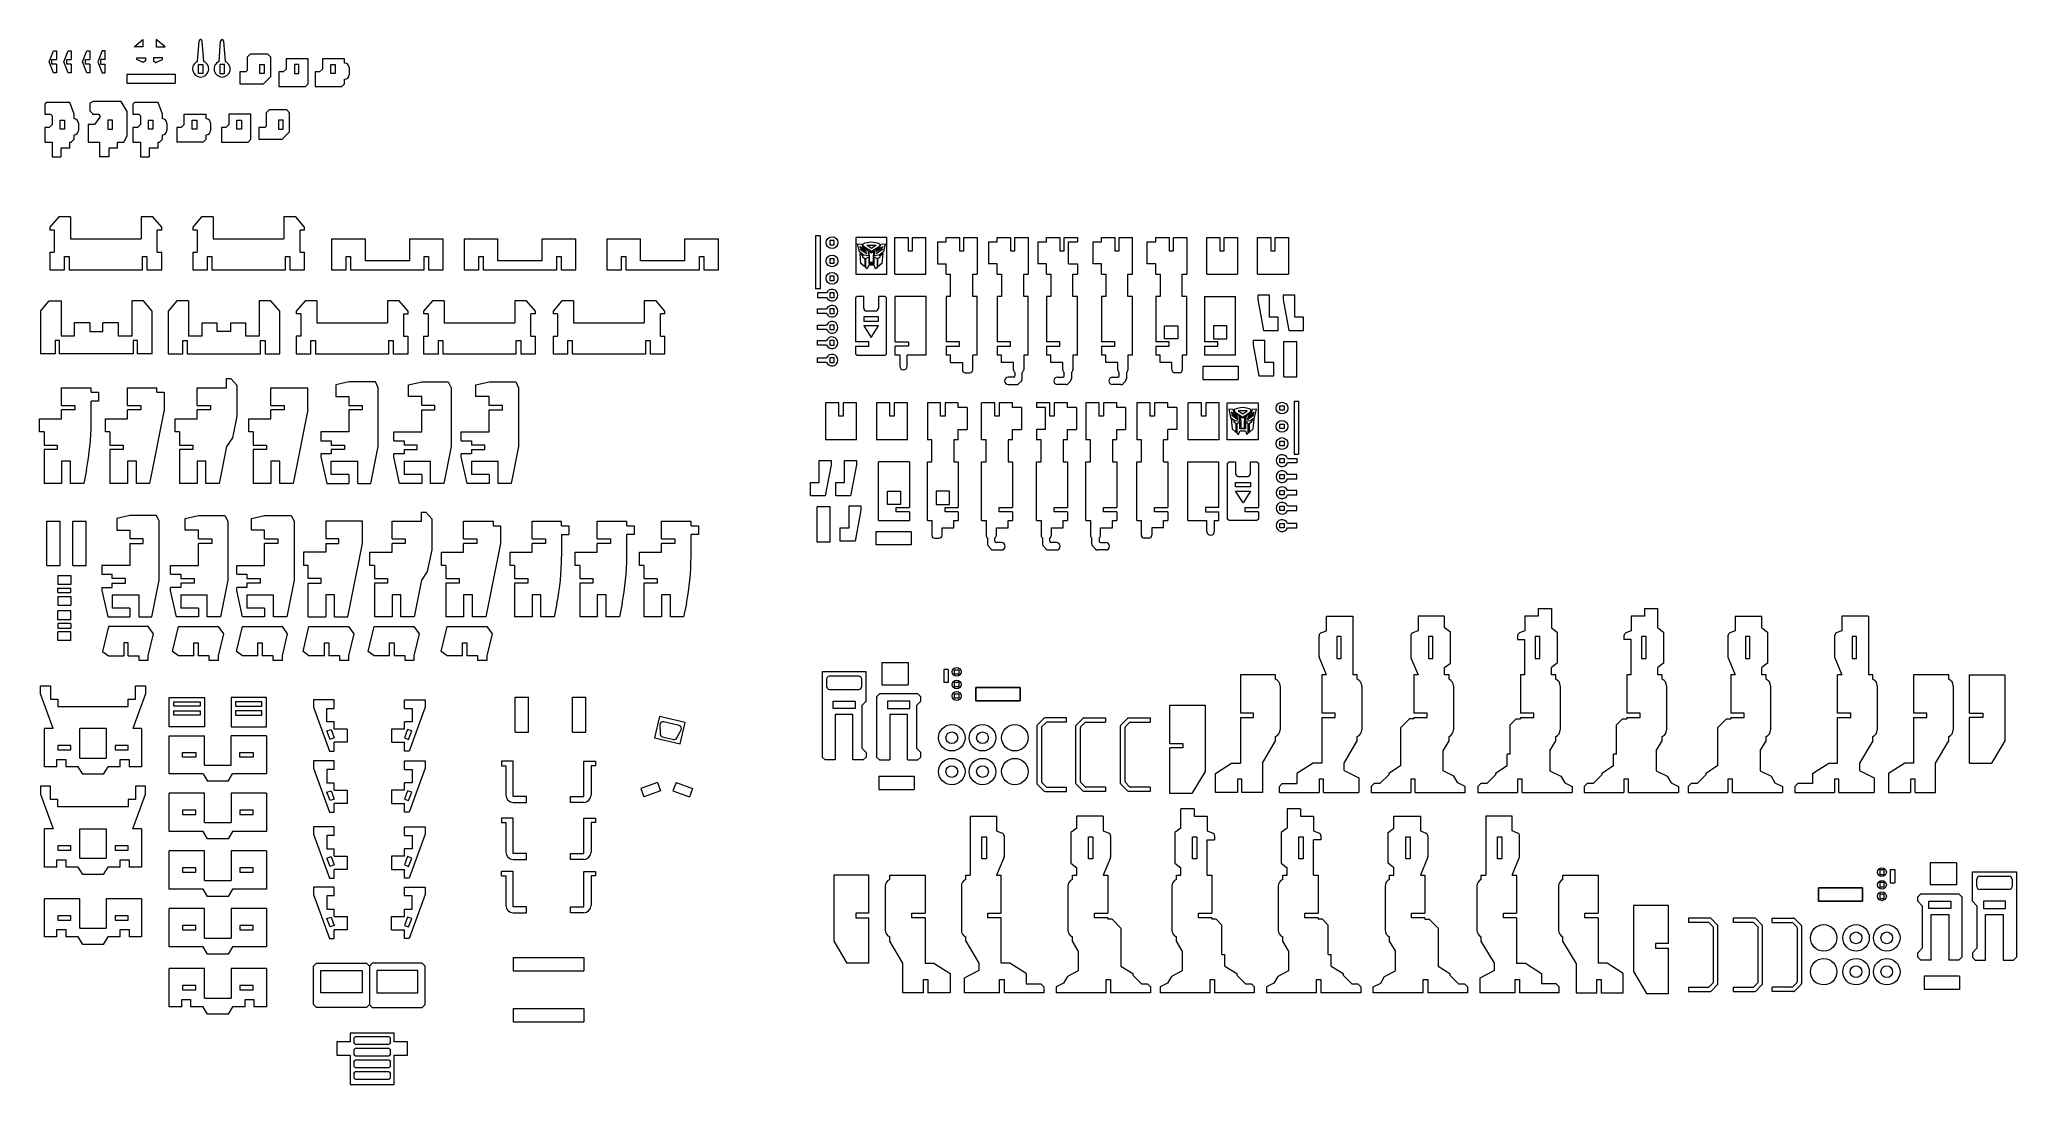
# Model space of a CAD drawing. Header units: millimetres. Extents: x 396 to 1740, y -484 to 227.
import ezdxf
from ezdxf.lldxf.tags import DXFTag

# ---------------------------------------------------------------- set-up
doc = ezdxf.new("R2010")
doc.units = ezdxf.units.MM
tags = doc.linetypes.add('PHANTOM', pattern=[12.7, 6.35, -1.27, 1.27, -1.27, 1.27, -1.27]).pattern_tags.tags
tags[14:15] = [DXFTag(74, 4), DXFTag(75, 0), DXFTag(340, '0'), DXFTag(46, 1.0), DXFTag(50, 0.0), DXFTag(44, 0.0), DXFTag(45, 0.0)]
tags[12:13] = [DXFTag(74, 4), DXFTag(75, 0), DXFTag(340, '0'), DXFTag(46, 1.0), DXFTag(50, 0.0), DXFTag(44, 0.0), DXFTag(45, 0.0)]
tags[10:11] = [DXFTag(74, 4), DXFTag(75, 0), DXFTag(340, '0'), DXFTag(46, 1.0), DXFTag(50, 0.0), DXFTag(44, 0.0), DXFTag(45, 0.0)]
tags[8:9] = [DXFTag(74, 4), DXFTag(75, 0), DXFTag(340, '0'), DXFTag(46, 1.0), DXFTag(50, 0.0), DXFTag(44, 0.0), DXFTag(45, 0.0)]
tags[6:7] = [DXFTag(74, 4), DXFTag(75, 0), DXFTag(340, '0'), DXFTag(46, 1.0), DXFTag(50, 0.0), DXFTag(44, 0.0), DXFTag(45, 0.0)]
tags[4:5] = [DXFTag(74, 4), DXFTag(75, 0), DXFTag(340, '0'), DXFTag(46, 1.0), DXFTag(50, 0.0), DXFTag(44, 0.0), DXFTag(45, 0.0)]

msp = doc.modelspace()

# ---------------------------------------------------------------- linework, layer by layer
at = {"color": 5, "linetype": 'Continuous', "lineweight": 15}
for p, q in [((402.4, 211.5), (405.4, 219)), ((405.4, 219), (407.4, 219)), ((407.4, 219), (407.4, 213)), ((412.5, 211.5), (415.5, 219)), ((415.5, 219), (417.5, 219)), ((417.5, 219), (417.5, 213)), ((425.2, 211.5), (428.2, 219)), ((428.2, 219), (430.2, 219)), ((430.2, 219), (430.2, 213)), ((438.5, 219), (435.5, 211.5)), ((440.5, 219), (438.5, 219)), ((440.5, 213), (440.5, 219)), ((460.3, 221.7), (466.3, 226.7)), ((466.3, 221.7), (460.3, 221.7)), ((466.3, 226.7), (466.3, 221.7)), ((475.3, 226.7), (475.3, 221.7)), ((481.3, 221.7), (475.3, 226.7)), ((475.3, 221.7), (481.3, 221.7)), ((503.4, 211.7), (504.4, 225.6)), ((507.6, 211.7), (506.6, 225.6)), ((518, 211.7), (519.1, 225.6)), ((522.3, 211.7), (521.2, 225.6)), ((539.2, 216.6), (537.2, 214.6)), ((551.2, 216.6), (539.2, 216.6)), ((553.2, 214.6), (551.2, 216.6)), ((405.4, 204), (402.4, 211.5)), ((404.4, 213), (407.4, 213)), ((404.4, 210), (404.4, 213)), ((407.4, 210), (404.4, 210)), ((407.4, 204), (405.4, 204)), ((407.4, 210), (407.4, 204)), ((415.5, 204), (412.5, 211.5)), ((414.5, 213), (417.5, 213)), ((414.5, 210), (414.5, 213)), ((417.5, 210), (414.5, 210)), ((417.5, 204), (415.5, 204)), ((417.5, 210), (417.5, 204)), ((428.2, 204), (425.2, 211.5)), ((427.2, 213), (430.2, 213)), ((427.2, 210), (427.2, 213)), ((430.2, 210), (427.2, 210)), ((430.2, 204), (428.2, 204)), ((430.2, 210), (430.2, 204)), ((435.5, 211.5), (438.5, 204)), ((440.5, 213), (437.5, 213)), ((437.5, 213), (437.5, 210)), ((437.5, 210), (440.5, 210)), ((438.5, 204), (440.5, 204)), ((440.5, 204), (440.5, 210)), ((455.2, 203), (455.2, 197)), ((455.2, 203), (488.2, 203)), ((462, 214.3), (468, 214.1)), ((462, 213.1), (462, 214.3)), ((466.5, 211.1), (462, 213.1)), ((468, 212.1), (466.5, 211.1)), ((468, 214.1), (468, 212.1)), ((479.5, 214.3), (473.5, 214.1)), ((473.5, 214.1), (473.5, 212.1)), ((473.5, 212.1), (475, 211.1)), ((475, 211.1), (479.5, 213.1)), ((479.5, 213.1), (479.5, 214.3)), ((488.2, 203), (488.2, 197)), ((504, 203.6), (504, 209.6)), ((504, 209.6), (507, 209.6)), ((507, 203.6), (504, 203.6)), ((507, 209.6), (507, 203.6)), ((521.6, 209.6), (518.6, 209.6)), ((518.6, 209.6), (518.6, 203.6)), ((518.6, 203.6), (521.6, 203.6)), ((521.6, 203.6), (521.6, 209.6)), ((532.2, 204.6), (532.2, 196.6)), ((536.2, 204.6), (532.2, 204.6)), ((537.2, 205.6), (536.2, 204.6)), ((537.2, 214.6), (537.2, 205.6)), ((545.7, 203.6), (545.7, 209.6)), ((545.7, 209.6), (548.7, 209.6)), ((548.7, 203.6), (545.7, 203.6)), ((548.7, 209.6), (548.7, 203.6)), ((553.2, 201.6), (553.2, 214.6)), ((558.7, 204.6), (558.7, 194.6)), ((561.7, 204.6), (558.7, 204.6)), ((563.7, 206.6), (561.7, 204.6)), ((563.7, 213.6), (563.7, 206.6)), ((578.7, 213.6), (563.7, 213.6)), ((572.2, 209.6), (569.2, 209.6)), ((569.2, 209.6), (569.2, 203.6)), ((569.2, 203.6), (572.2, 203.6)), ((572.2, 203.6), (572.2, 209.6)), ((578.7, 196.6), (578.7, 213.6)), ((583.4, 204.6), (583.4, 194.6)), ((586.4, 204.6), (583.4, 204.6)), ((588.4, 206.6), (586.4, 204.6)), ((588.4, 213.6), (588.4, 206.6)), ((603.4, 213.6), (588.4, 213.6)), ((593.9, 203.6), (593.9, 209.6)), ((593.9, 209.6), (596.9, 209.6)), ((596.9, 203.6), (593.9, 203.6)), ((596.9, 209.6), (596.9, 203.6)), ((603.4, 210.6), (603.4, 213.6)), ((606.4, 207.6), (606.4, 202.6)), ((455.2, 197), (488.2, 197)), ((532.2, 196.6), (548.2, 196.6)), ((548.2, 196.6), (553.2, 201.6)), ((558.7, 194.6), (576.7, 194.6)), ((576.7, 194.6), (578.7, 196.6)), ((583.4, 194.6), (601.4, 194.6)), ((603.4, 196.6), (601.4, 194.6)), ((603.4, 196.6), (603.4, 199.6)), ((400.5, 183.8), (399.5, 182.8)), ((399.5, 182.8), (399.5, 175.8)), ((399.5, 175.8), (403.5, 175.8)), ((416.5, 183.8), (400.5, 183.8)), ((403.5, 175.8), (404.5, 174.8)), ((404.5, 174.8), (404.5, 168.8)), ((419.5, 175.8), (416.5, 183.8)), ((419.5, 172.8), (419.5, 175.8)), ((432.5, 184.5), (430.2, 183.4)), ((430.2, 183.4), (430.2, 178.1)), ((430.2, 178.1), (432, 176.3)), ((432, 176.3), (432, 175.8)), ((432, 175.8), (436, 175.8)), ((451.5, 184.5), (432.5, 184.5)), ((436, 175.8), (437, 174.8)), ((437, 174.8), (437, 173.8)), ((455.5, 177.6), (451.5, 184.5)), ((455.5, 161.2), (455.5, 177.6)), ((459.5, 182.8), (460.5, 183.8)), ((459.5, 182.8), (459.5, 175.8)), ((459.5, 175.8), (463.5, 175.8)), ((476.5, 183.8), (460.5, 183.8)), ((463.5, 175.8), (464.5, 174.8)), ((464.5, 174.8), (464.5, 168.8)), ((479.5, 175.8), (476.5, 183.8)), ((479.5, 172.8), (479.5, 175.8)), ((494.3, 168.8), (494.3, 175.8)), ((494.3, 175.8), (509.3, 175.8)), ((509.3, 172.8), (509.3, 175.8)), ((524.7, 175.8), (524.7, 168.8)), ((539.7, 175.8), (524.7, 175.8)), ((539.7, 158.8), (539.7, 175.8)), ((550, 176.8), (552, 178.8)), ((550, 176.8), (550, 167.8)), ((564, 178.8), (552, 178.8)), ((564, 178.8), (566, 176.8)), ((566, 163.8), (566, 176.8)), ((399.5, 166.8), (399.5, 156.8)), ((402.5, 166.8), (399.5, 166.8)), ((404.5, 168.8), (402.5, 166.8)), ((410, 165.8), (410, 171.8)), ((410, 171.8), (413, 171.8)), ((413, 165.8), (410, 165.8)), ((413, 171.8), (413, 165.8)), ((419.5, 158.8), (419.5, 161.8)), ((422.5, 169.8), (422.5, 164.8)), ((429, 168.8), (429, 156.8)), ((433.4, 168.8), (429, 168.8)), ((437, 173.8), (433.4, 168.8)), ((445.5, 171.8), (442.5, 171.8)), ((442.5, 171.8), (442.5, 165.8)), ((442.5, 165.8), (445.5, 165.8)), ((445.5, 165.8), (445.5, 171.8)), ((459.5, 166.8), (459.5, 156.8)), ((462.5, 166.8), (459.5, 166.8)), ((464.5, 168.8), (462.5, 166.8)), ((470, 165.8), (470, 171.8)), ((470, 171.8), (473, 171.8)), ((473, 165.8), (470, 165.8)), ((473, 171.8), (473, 165.8)), ((479.5, 158.8), (479.5, 161.8)), ((482.5, 169.8), (482.5, 164.8)), ((489.3, 166.8), (489.3, 156.8)), ((492.3, 166.8), (489.3, 166.8)), ((494.3, 168.8), (492.3, 166.8)), ((499.8, 165.8), (499.8, 171.8)), ((499.8, 171.8), (502.8, 171.8)), ((502.8, 165.8), (499.8, 165.8)), ((502.8, 171.8), (502.8, 165.8)), ((509.3, 158.8), (509.3, 161.8)), ((512.3, 169.8), (512.3, 164.8)), ((522.7, 166.8), (519.7, 166.8)), ((519.7, 166.8), (519.7, 156.8)), ((524.7, 168.8), (522.7, 166.8)), ((530.2, 165.8), (530.2, 171.8)), ((530.2, 171.8), (533.2, 171.8)), ((533.2, 165.8), (530.2, 165.8)), ((533.2, 171.8), (533.2, 165.8)), ((545, 166.8), (545, 158.8)), ((549, 166.8), (545, 166.8)), ((549, 166.8), (550, 167.8)), ((561.5, 171.8), (558.5, 171.8)), ((558.5, 171.8), (558.5, 165.8)), ((558.5, 165.8), (561.5, 165.8)), ((566, 163.8), (561, 158.8)), ((561.5, 165.8), (561.5, 171.8)), ((399.5, 156.8), (404.5, 156.8)), ((404.5, 156.8), (404.5, 146.8)), ((410.5, 152.8), (410.5, 146.8)), ((416.5, 152.8), (410.5, 152.8)), ((416.5, 156.8), (417.5, 156.8)), ((416.5, 152.8), (416.5, 156.8)), ((419.5, 158.8), (417.5, 156.8)), ((429, 156.8), (437, 156.8)), ((437, 146.8), (437, 156.8)), ((443, 152.8), (443, 146.8)), ((449, 152.8), (443, 152.8)), ((449, 156.8), (453.3, 156.8)), ((449, 152.8), (449, 156.8)), ((453.3, 156.8), (455.5, 161.2)), ((459.5, 156.8), (464.5, 156.8)), ((464.5, 156.8), (464.5, 146.8)), ((470.5, 152.8), (470.5, 146.8)), ((476.5, 152.8), (470.5, 152.8)), ((476.5, 156.8), (477.5, 156.8)), ((476.5, 152.8), (476.5, 156.8)), ((479.5, 158.8), (477.5, 156.8)), ((507.3, 156.8), (489.3, 156.8)), ((509.3, 158.8), (507.3, 156.8)), ((519.7, 156.8), (537.7, 156.8)), ((539.7, 158.8), (537.7, 156.8)), ((545, 158.8), (561, 158.8)), ((404.5, 146.8), (410.5, 146.8)), ((443, 146.8), (437, 146.8)), ((464.5, 146.8), (470.5, 146.8)), ((409, 106.1), (403, 99.1)), ((403, 99.1), (403, 97.1)), ((406, 97.1), (403, 97.1)), ((406, 97.1), (406, 82.1)), ((417, 106.1), (409, 106.1)), ((417, 106.1), (417, 91.1)), ((465, 106.1), (465, 91.1)), ((473, 106.1), (465, 106.1)), ((479, 99.1), (473, 106.1)), ((479, 97.1), (476, 97.1)), ((476, 82.1), (476, 97.1)), ((479, 97.1), (479, 99.1)), ((506.1, 106.1), (500.1, 99.1)), ((500.1, 99.1), (500.1, 97.1)), ((503.1, 97.1), (500.1, 97.1)), ((503.1, 97.1), (503.1, 82.1)), ((514.1, 106.1), (506.1, 106.1)), ((514.1, 106.1), (514.1, 91.1)), ((562.1, 106.1), (562.1, 91.1)), ((570.1, 106.1), (562.1, 106.1)), ((576.1, 99.1), (570.1, 106.1)), ((576.1, 97.1), (573.1, 97.1)), ((573.1, 82.1), (573.1, 97.1)), ((576.1, 97.1), (576.1, 99.1)), ((403, 82.1), (403, 70.1)), ((403, 82.1), (406, 82.1)), ((417, 91.1), (465, 91.1)), ((476, 82.1), (479, 82.1)), ((479, 70.1), (479, 82.1)), ((500.1, 82.1), (500.1, 70.1)), ((500.1, 82.1), (503.1, 82.1)), ((514.1, 91.1), (562.1, 91.1)), ((573.1, 82.1), (576.1, 82.1)), ((576.1, 70.1), (576.1, 82.1)), ((594.4, 91.1), (594.4, 70.1)), ((594.4, 91.1), (617.4, 91.1)), ((617.4, 91.1), (617.4, 76.1)), ((647.4, 91.1), (647.4, 76.1)), ((647.4, 91.1), (670.4, 91.1)), ((670.4, 70.1), (670.4, 91.1)), ((684.6, 91.1), (684.6, 70.1)), ((684.6, 91.1), (707.6, 91.1)), ((707.6, 76.1), (707.6, 91.1)), ((737.6, 76.1), (737.6, 91.1)), ((737.6, 91.1), (760.6, 91.1)), ((760.6, 70.1), (760.6, 91.1)), ((781.6, 91.1), (781.6, 70.1)), ((781.6, 91.1), (804.6, 91.1)), ((804.6, 76.1), (804.6, 91.1)), ((834.6, 76.1), (834.6, 91.1)), ((834.6, 91.1), (857.6, 91.1)), ((857.6, 70.1), (857.6, 91.1)), ((926.6, 93.2), (923.6, 93.2)), ((923.6, 93.2), (923.6, 57.2)), ((926.6, 93.2), (926.6, 57.2)), ((936.3, 90), (933.3, 90)), ((933.3, 90), (933.3, 87)), ((933.3, 87), (936.3, 87)), ((936.3, 87), (936.3, 90)), ((972, 92), (951, 92)), ((951, 92), (951, 67)), ((972, 67), (972, 92)), ((977.5, 67), (977.5, 92)), ((977.5, 92), (986.5, 92)), ((986.5, 92), (986.5, 83)), ((986.5, 83), (989.5, 83)), ((989.5, 83), (989.5, 92)), ((989.5, 92), (998.5, 92)), ((998.5, 67), (998.5, 92)), ((1006.4, 89), (1006.4, 74)), ((1006.4, 89), (1012.4, 89)), ((1012.4, 89), (1012.4, 92)), ((1012.4, 92), (1021.4, 92)), ((1021.4, 92), (1021.4, 83)), ((1021.4, 83), (1024.4, 83)), ((1024.4, 83), (1024.4, 92)), ((1024.4, 92), (1033.4, 92)), ((1033.4, 92), (1033.4, 67)), ((1041.1, 89), (1041.1, 74)), ((1041.1, 89), (1047.1, 89)), ((1047.1, 89), (1047.1, 92)), ((1047.1, 92), (1056.1, 92)), ((1056.1, 92), (1056.1, 83)), ((1056.1, 83), (1059.1, 83)), ((1059.1, 83), (1059.1, 92)), ((1059.1, 92), (1068.1, 92)), ((1068.1, 92), (1068.1, 67)), ((1074.6, 89), (1074.6, 74)), ((1074.6, 89), (1080.6, 89)), ((1080.6, 89), (1080.6, 92)), ((1080.6, 92), (1089.6, 92)), ((1089.6, 92), (1089.6, 83)), ((1089.6, 83), (1092.6, 83)), ((1092.6, 83), (1092.6, 92)), ((1092.6, 92), (1101.6, 92)), ((1095.6, 89), (1101.6, 89)), ((1095.6, 74), (1095.6, 89)), ((1101.6, 92), (1101.6, 89)), ((1112, 89), (1112, 74)), ((1112, 89), (1118, 89)), ((1118, 89), (1118, 92)), ((1118, 92), (1127, 92)), ((1127, 92), (1127, 83)), ((1127, 83), (1130, 83)), ((1130, 83), (1130, 92)), ((1130, 92), (1139, 92)), ((1139, 67), (1139, 92)), ((1148.9, 89), (1148.9, 74)), ((1148.9, 89), (1154.9, 89)), ((1154.9, 89), (1154.9, 92)), ((1154.9, 92), (1163.9, 92)), ((1163.9, 92), (1163.9, 83)), ((1163.9, 83), (1166.9, 83)), ((1166.9, 83), (1166.9, 92)), ((1166.9, 92), (1175.9, 92)), ((1175.9, 92), (1175.9, 67)), ((1189.5, 67), (1189.5, 92)), ((1189.5, 92), (1198.5, 92)), ((1198.5, 92), (1198.5, 83)), ((1198.5, 83), (1201.5, 83)), ((1201.5, 83), (1201.5, 92)), ((1201.5, 92), (1210.5, 92)), ((1210.5, 92), (1210.5, 67)), ((1224.1, 67), (1224.1, 92)), ((1224.1, 92), (1233.1, 92)), ((1233.1, 92), (1233.1, 83)), ((1233.1, 83), (1236.1, 83)), ((1236.1, 83), (1236.1, 92)), ((1236.1, 92), (1245.1, 92)), ((1245.1, 92), (1245.1, 67)), ((403, 70.1), (413, 70.1)), ((413, 79.1), (416, 79.1)), ((413, 70.1), (413, 79.1)), ((416, 79.1), (416, 70.1)), ((416, 70.1), (466, 70.1)), ((466, 79.1), (469, 79.1)), ((466, 70.1), (466, 79.1)), ((469, 79.1), (469, 70.1)), ((469, 70.1), (479, 70.1)), ((500.1, 70.1), (510.1, 70.1)), ((510.1, 79.1), (513.1, 79.1)), ((510.1, 70.1), (510.1, 79.1)), ((513.1, 79.1), (513.1, 70.1)), ((513.1, 70.1), (563.1, 70.1)), ((563.1, 79.1), (566.1, 79.1)), ((563.1, 70.1), (563.1, 79.1)), ((566.1, 79.1), (566.1, 70.1)), ((566.1, 70.1), (576.1, 70.1)), ((594.4, 70.1), (604.4, 70.1)), ((604.4, 79.1), (607.4, 79.1)), ((604.4, 70.1), (604.4, 79.1)), ((607.4, 79.1), (607.4, 70.1)), ((607.4, 70.1), (657.4, 70.1)), ((647.4, 76.1), (617.4, 76.1)), ((657.4, 79.1), (660.4, 79.1)), ((657.4, 70.1), (657.4, 79.1)), ((660.4, 79.1), (660.4, 70.1)), ((660.4, 70.1), (670.4, 70.1)), ((684.6, 70.1), (694.6, 70.1)), ((694.6, 79.1), (697.6, 79.1)), ((694.6, 70.1), (694.6, 79.1)), ((697.6, 79.1), (697.6, 70.1)), ((697.6, 70.1), (747.6, 70.1)), ((737.6, 76.1), (707.6, 76.1)), ((747.6, 79.1), (750.6, 79.1)), ((747.6, 70.1), (747.6, 79.1)), ((750.6, 79.1), (750.6, 70.1)), ((750.6, 70.1), (760.6, 70.1)), ((781.6, 70.1), (791.6, 70.1)), ((791.6, 79.1), (794.6, 79.1)), ((791.6, 70.1), (791.6, 79.1)), ((794.6, 79.1), (794.6, 70.1)), ((794.6, 70.1), (844.6, 70.1)), ((834.6, 76.1), (804.6, 76.1)), ((844.6, 79.1), (847.6, 79.1)), ((844.6, 70.1), (844.6, 79.1)), ((847.6, 79.1), (847.6, 70.1)), ((847.6, 70.1), (857.6, 70.1)), ((936.3, 77.6), (933.3, 77.6)), ((933.3, 77.6), (933.3, 74.6)), ((933.3, 74.6), (936.3, 74.6)), ((936.3, 74.6), (936.3, 77.6)), ((1006.4, 74), (1012.4, 74)), ((1012.4, 67), (1012.4, 74)), ((1047.1, 74), (1041.1, 74)), ((1047.1, 67), (1047.1, 74)), ((1080.6, 74), (1074.6, 74)), ((1080.6, 67), (1080.6, 74)), ((1095.6, 74), (1101.6, 74)), ((1101.6, 74), (1101.6, 67)), ((1118, 74), (1112, 74)), ((1118, 67), (1118, 74)), ((1154.9, 74), (1148.9, 74)), ((1154.9, 67), (1154.9, 74)), ((926.6, 57.2), (923.6, 57.2)), ((924.8, 54.3), (924.8, 51.3)), ((931.1, 54.3), (924.8, 54.3)), ((936.3, 65.8), (933.3, 65.8)), ((933.3, 65.8), (933.3, 62.8)), ((933.3, 62.8), (936.3, 62.8)), ((936.3, 54.3), (933.3, 54.3)), ((933.3, 54.3), (933.3, 51.3)), ((936.3, 62.8), (936.3, 65.8)), ((936.3, 51.3), (936.3, 54.3)), ((951, 67), (972, 67)), ((977.5, 67), (998.5, 67)), ((1012.4, 67), (1015.4, 67)), ((1015.4, 52), (1015.4, 67)), ((1030.4, 67), (1033.4, 67)), ((1030.4, 52), (1030.4, 67)), ((1047.1, 67), (1050.1, 67)), ((1050.1, 67), (1050.1, 52)), ((1065.1, 52), (1065.1, 67)), ((1065.1, 67), (1068.1, 67)), ((1080.6, 67), (1083.6, 67)), ((1083.6, 67), (1083.6, 52)), ((1098.6, 67), (1101.6, 67)), ((1098.6, 52), (1098.6, 67)), ((1118, 67), (1121, 67)), ((1121, 67), (1121, 52)), ((1136, 67), (1139, 67)), ((1136, 52), (1136, 67)), ((1154.9, 67), (1157.9, 67)), ((1157.9, 67), (1157.9, 52)), ((1172.9, 67), (1175.9, 67)), ((1172.9, 52), (1172.9, 67)), ((1189.5, 67), (1210.5, 67)), ((1224.1, 67), (1245.1, 67)), ((396.6, 42), (402.6, 49)), ((396.6, 42), (396.6, 13)), ((402.6, 49), (410.6, 49)), ((410.6, 49), (410.6, 25)), ((466.6, 49), (458.6, 49)), ((458.6, 49), (458.6, 25)), ((472.6, 42), (466.6, 49)), ((472.6, 13), (472.6, 42)), ((489.3, 49), (483.3, 42)), ((483.3, 42), (483.3, 13)), ((497.3, 49), (489.3, 49)), ((497.3, 49), (497.3, 25)), ((545.3, 49), (545.3, 25)), ((553.3, 49), (545.3, 49)), ((559.3, 42), (553.3, 49)), ((559.3, 13), (559.3, 42)), ((576.5, 49), (570.5, 42)), ((570.5, 42), (570.5, 40)), ((584.5, 49), (576.5, 49)), ((584.5, 49), (584.5, 34)), ((632.5, 49), (632.5, 34)), ((640.5, 49), (632.5, 49)), ((646.5, 42), (640.5, 49)), ((646.5, 40), (646.5, 42)), ((663.1, 49), (657.1, 42)), ((657.1, 42), (657.1, 40)), ((671.1, 49), (663.1, 49)), ((671.1, 49), (671.1, 34)), ((719.1, 49), (719.1, 34)), ((727.1, 49), (719.1, 49)), ((733.1, 42), (727.1, 49)), ((733.1, 40), (733.1, 42)), ((751.1, 49), (745.1, 42)), ((745.1, 42), (745.1, 40)), ((759.1, 49), (751.1, 49)), ((759.1, 49), (759.1, 34)), ((807.1, 49), (807.1, 34)), ((815.1, 49), (807.1, 49)), ((821.1, 42), (815.1, 49)), ((821.1, 40), (821.1, 42)), ((924.8, 51.3), (931.1, 51.3)), ((924.8, 40.4), (924.8, 43.4)), ((924.8, 43.4), (931.1, 43.4)), ((931.1, 40.4), (924.8, 40.4)), ((933.3, 51.3), (936.3, 51.3)), ((936.3, 43.4), (933.3, 43.4)), ((933.3, 43.4), (933.3, 40.4)), ((933.3, 40.4), (936.3, 40.4)), ((936.3, 40.4), (936.3, 43.4)), ((951.8, 52), (950.8, 51)), ((950.8, 51), (950.8, 21)), ((956.3, 52), (951.8, 52)), ((956.3, 44), (956.3, 52)), ((964.3, 42), (958.3, 42)), ((966.3, 52), (966.3, 44)), ((970.8, 52), (966.3, 52)), ((971.8, 51), (970.8, 52)), ((971.8, 13), (971.8, 51)), ((977.8, 21), (977.8, 52)), ((998.8, 52), (977.8, 52)), ((998.8, 12), (998.8, 52)), ((1012.4, 52), (1012.4, 21)), ((1015.4, 52), (1012.4, 52)), ((1033.4, 52), (1030.4, 52)), ((1033.4, 12), (1033.4, 52)), ((1047.1, 52), (1047.1, 21)), ((1050.1, 52), (1047.1, 52)), ((1068.1, 52), (1065.1, 52)), ((1068.1, 12), (1068.1, 52)), ((1080.6, 52), (1080.6, 21)), ((1083.6, 52), (1080.6, 52)), ((1101.6, 52), (1098.6, 52)), ((1101.6, 12), (1101.6, 52)), ((1118, 52), (1118, 21)), ((1121, 52), (1118, 52)), ((1139, 52), (1136, 52)), ((1139, 12), (1139, 52)), ((1154.9, 52), (1154.9, 21)), ((1157.9, 52), (1154.9, 52)), ((1175.9, 52), (1172.9, 52)), ((1175.9, 12), (1175.9, 52)), ((1188.1, 52), (1188.1, 21)), ((1188.1, 52), (1209.1, 52)), ((1209.1, 12), (1209.1, 52)), ((1232.2, 52.8), (1224.2, 52.8)), ((1224.2, 52.8), (1224.2, 49.8)), ((1224.2, 49.8), (1228.1, 28.8)), ((1232.2, 37.8), (1232.2, 52.8)), ((1241.4, 52.8), (1241.4, 49.8)), ((1249.4, 52.8), (1241.4, 52.8)), ((1241.4, 49.8), (1245.3, 28.8)), ((1249.4, 37.8), (1249.4, 52.8)), ((419.6, 34), (419.6, 25)), ((430.1, 34), (419.6, 34)), ((430.1, 34), (430.1, 28)), ((430.1, 28), (439.1, 28)), ((449.6, 34), (439.1, 34)), ((439.1, 28), (439.1, 34)), ((449.6, 25), (449.6, 34)), ((506.3, 34), (506.3, 25)), ((506.3, 34), (516.8, 34)), ((516.8, 28), (516.8, 34)), ((525.8, 28), (516.8, 28)), ((525.8, 34), (525.8, 28)), ((525.8, 34), (536.3, 34)), ((536.3, 25), (536.3, 34)), ((573.5, 40), (570.5, 40)), ((573.5, 40), (573.5, 25)), ((584.5, 34), (632.5, 34)), ((643.5, 40), (646.5, 40)), ((643.5, 40), (643.5, 25)), ((660.1, 40), (657.1, 40)), ((660.1, 40), (660.1, 25)), ((671.1, 34), (719.1, 34)), ((733.1, 40), (730.1, 40)), ((730.1, 25), (730.1, 40)), ((748.1, 40), (745.1, 40)), ((748.1, 40), (748.1, 25)), ((759.1, 34), (807.1, 34)), ((821.1, 40), (818.1, 40)), ((818.1, 25), (818.1, 40)), ((924.8, 29.4), (924.8, 32.4)), ((924.8, 32.4), (931.1, 32.4)), ((931.1, 29.4), (924.8, 29.4)), ((936.3, 32.4), (933.3, 32.4)), ((933.3, 32.4), (933.3, 29.4)), ((933.3, 29.4), (936.3, 29.4)), ((936.3, 29.4), (936.3, 32.4)), ((966.3, 38), (956.3, 38)), ((956.3, 38), (956.3, 35)), ((956.3, 35), (966.3, 35)), ((966.3, 32), (956.3, 32)), ((956.3, 32), (961.3, 24)), ((961.3, 24), (966.3, 32)), ((966.3, 35), (966.3, 38)), ((1160.9, 23), (1160.9, 32)), ((1160.9, 32), (1169.9, 32)), ((1169.9, 32), (1169.9, 23)), ((1203.1, 32), (1194.1, 32)), ((1194.1, 32), (1194.1, 23)), ((1203.1, 23), (1203.1, 32)), ((1228.1, 28.8), (1238.2, 28.8)), ((1238.2, 37.8), (1232.2, 37.8)), ((1238.2, 28.8), (1238.2, 37.8)), ((1245.3, 28.8), (1255.4, 28.8)), ((1255.4, 37.8), (1249.4, 37.8)), ((1255.4, 28.8), (1255.4, 37.8)), ((409.6, 22), (406.6, 22)), ((406.6, 22), (406.6, 13)), ((409.6, 13), (409.6, 22)), ((419.6, 25), (410.6, 25)), ((458.6, 25), (449.6, 25)), ((462.6, 22), (459.6, 22)), ((459.6, 22), (459.6, 13)), ((462.6, 13), (462.6, 22)), ((493.3, 22), (496.3, 22)), ((493.3, 13), (493.3, 22)), ((496.3, 22), (496.3, 13)), ((506.3, 25), (497.3, 25)), ((545.3, 25), (536.3, 25)), ((546.3, 22), (549.3, 22)), ((546.3, 13), (546.3, 22)), ((549.3, 22), (549.3, 13)), ((570.5, 25), (570.5, 13)), ((573.5, 25), (570.5, 25)), ((580.5, 22), (583.5, 22)), ((580.5, 13), (580.5, 22)), ((583.5, 22), (583.5, 13)), ((633.5, 22), (636.5, 22)), ((633.5, 13), (633.5, 22)), ((636.5, 22), (636.5, 13)), ((643.5, 25), (646.5, 25)), ((646.5, 13), (646.5, 25)), ((657.1, 25), (657.1, 13)), ((657.1, 25), (660.1, 25)), ((667.1, 22), (670.1, 22)), ((667.1, 13), (667.1, 22)), ((670.1, 22), (670.1, 13)), ((720.1, 22), (723.1, 22)), ((720.1, 13), (720.1, 22)), ((723.1, 22), (723.1, 13)), ((730.1, 25), (733.1, 25)), ((733.1, 13), (733.1, 25)), ((745.1, 25), (745.1, 13)), ((745.1, 25), (748.1, 25)), ((755.1, 22), (758.1, 22)), ((755.1, 13), (755.1, 22)), ((758.1, 22), (758.1, 13)), ((808.1, 22), (811.1, 22)), ((808.1, 13), (808.1, 22)), ((811.1, 22), (811.1, 13)), ((818.1, 25), (821.1, 25)), ((821.1, 13), (821.1, 25)), ((924.8, 18.9), (924.8, 21.9)), ((924.8, 21.9), (931.1, 21.9)), ((931.1, 18.9), (924.8, 18.9)), ((936.3, 21.9), (933.3, 21.9)), ((933.3, 21.9), (933.3, 18.9)), ((933.3, 18.9), (936.3, 18.9)), ((936.3, 18.9), (936.3, 21.9)), ((959.8, 21), (950.8, 21)), ((950.8, 18), (950.8, 13)), ((950.8, 18), (959.8, 18)), ((959.8, 18), (959.8, 21)), ((977.8, 21), (986.8, 21)), ((977.8, 12), (977.8, 18)), ((986.8, 18), (977.8, 18)), ((986.8, 21), (986.8, 18)), ((1021.4, 21), (1012.4, 21)), ((1012.4, 18), (1012.4, 12)), ((1012.4, 18), (1021.4, 18)), ((1021.4, 18), (1021.4, 21)), ((1056.1, 21), (1047.1, 21)), ((1047.1, 18), (1047.1, 12)), ((1047.1, 18), (1056.1, 18)), ((1056.1, 18), (1056.1, 21)), ((1089.6, 21), (1080.6, 21)), ((1080.6, 18), (1080.6, 12)), ((1080.6, 18), (1089.6, 18)), ((1089.6, 18), (1089.6, 21)), ((1127, 21), (1118, 21)), ((1118, 18), (1118, 12)), ((1118, 18), (1127, 18)), ((1127, 18), (1127, 21)), ((1163.9, 21), (1154.9, 21)), ((1154.9, 18), (1154.9, 12)), ((1154.9, 18), (1163.9, 18)), ((1169.9, 23), (1160.9, 23)), ((1163.9, 18), (1163.9, 21)), ((1197.1, 21), (1188.1, 21)), ((1188.1, 18), (1188.1, 12)), ((1188.1, 18), (1197.1, 18)), ((1194.1, 23), (1203.1, 23)), ((1197.1, 18), (1197.1, 21)), ((1221.1, 22), (1221.1, 19)), ((1229.1, 22), (1221.1, 22)), ((1221.1, 19), (1225, -2)), ((1229.1, 7), (1229.1, 22)), ((1241.9, -2.7), (1241.9, 21.3)), ((1241.9, 21.3), (1250.9, 21.3)), ((1250.9, -2.7), (1250.9, 21.3)), ((406.6, 13), (396.6, 13)), ((459.6, 13), (409.6, 13)), ((472.6, 13), (462.6, 13)), ((483.3, 13), (493.3, 13)), ((496.3, 13), (546.3, 13)), ((549.3, 13), (559.3, 13)), ((570.5, 13), (580.5, 13)), ((583.5, 13), (633.5, 13)), ((636.5, 13), (646.5, 13)), ((657.1, 13), (667.1, 13)), ((670.1, 13), (720.1, 13)), ((723.1, 13), (733.1, 13)), ((745.1, 13), (755.1, 13)), ((758.1, 13), (808.1, 13)), ((811.1, 13), (821.1, 13)), ((924.8, 7.1), (924.8, 10.1)), ((924.8, 10.1), (931.1, 10.1)), ((931.1, 7.1), (924.8, 7.1)), ((936.3, 10.1), (933.3, 10.1)), ((933.3, 10.1), (933.3, 7.1)), ((933.3, 7.1), (936.3, 7.1)), ((936.3, 7.1), (936.3, 10.1)), ((950.8, 13), (951.8, 12)), ((951.8, 12), (970.8, 12)), ((970.8, 12), (971.8, 13)), ((980.8, 12), (977.8, 12)), ((980.8, 12), (980.8, 4.5)), ((998.8, 12), (985.8, 12)), ((985.8, 4.5), (985.8, 12)), ((1015.4, 12), (1012.4, 12)), ((1015.4, 7), (1015.4, 12)), ((1015.4, 7), (1023.4, 7)), ((1023.4, 7), (1023.4, 2)), ((1025.4, 0), (1028.4, 0)), ((1033.4, 12), (1030.4, 12)), ((1030.4, 2), (1030.4, 12)), ((1050.1, 12), (1047.1, 12)), ((1050.1, 7), (1050.1, 12)), ((1058.1, 7), (1050.1, 7)), ((1058.1, 2), (1058.1, 7)), ((1059.1, 0.3), (1059.1, -2)), ((1064.1, -4.1), (1064.1, 0.3)), ((1068.1, 12), (1065.1, 12)), ((1065.1, 12), (1065.1, 2)), ((1083.6, 12), (1080.6, 12)), ((1083.6, 7), (1083.6, 12)), ((1091.6, 7), (1083.6, 7)), ((1091.6, 2), (1091.6, 7)), ((1092.6, -2), (1092.6, 0.3)), ((1097.6, 0.3), (1097.6, -4.1)), ((1101.6, 12), (1098.6, 12)), ((1098.6, 12), (1098.6, 2)), ((1121, 12), (1118, 12)), ((1121, 7), (1121, 12)), ((1129, 7), (1121, 7)), ((1129, 2), (1129, 7)), ((1130, -2), (1130, 0.3)), ((1135, 0.3), (1135, -4.1)), ((1139, 12), (1136, 12)), ((1136, 12), (1136, 2)), ((1157.9, 12), (1154.9, 12)), ((1157.9, 7), (1157.9, 12)), ((1165.9, 7), (1157.9, 7)), ((1165.9, 2), (1165.9, 7)), ((1170.9, 0), (1167.9, 0)), ((1175.9, 12), (1172.9, 12)), ((1172.9, 12), (1172.9, 2)), ((1186.9, 4.4), (1186.9, -4.6)), ((1186.9, 4.4), (1210.9, 4.4)), ((1209.1, 12), (1188.1, 12)), ((1210.9, 4.4), (1210.9, -4.6)), ((1235.1, 7), (1229.1, 7)), ((1235.1, -2), (1235.1, 7)), ((411, -10.2), (431, -10.2)), ((411, -22.2), (411, -10.2)), ((431, -13.2), (431, -10.2)), ((431, -13.2), (436, -13.2)), ((436, -13.2), (436, -19.2)), ((455.8, -10.2), (475.8, -10.2)), ((455.8, -22.2), (455.8, -10.2)), ((475.8, -13.2), (475.8, -10.2)), ((475.8, -13.2), (480.8, -13.2)), ((480.8, -13.2), (480.8, -25.2)), ((503.1, -10.2), (523.1, -10.2)), ((503.1, -22.2), (503.1, -10.2)), ((523.1, -10.2), (523.1, -3.8)), ((523.1, -3.8), (526, -3.8)), ((526, -3.8), (530.1, -8.5)), ((530.1, -8.5), (530.1, -29.5)), ((553.3, -10.2), (578.3, -10.2)), ((553.3, -22.2), (553.3, -10.2)), ((578.3, -25.2), (578.3, -10.2)), ((606.3, -6.2), (597.3, -8.2)), ((597.3, -8.2), (597.3, -16.2)), ((624.3, -6.2), (606.3, -6.2)), ((626.3, -10.2), (624.3, -6.2)), ((626.3, -50.2), (626.3, -10.2)), ((646.8, -8.2), (655.8, -6.2)), ((646.8, -16.2), (646.8, -8.2)), ((655.8, -6.2), (673.8, -6.2)), ((673.8, -6.2), (675.8, -10.2)), ((675.8, -10.2), (675.8, -50.2)), ((692.7, -8.2), (701.7, -6.2)), ((692.7, -16.2), (692.7, -8.2)), ((701.7, -6.2), (719.7, -6.2)), ((719.7, -6.2), (721.7, -10.2)), ((721.7, -10.2), (721.7, -50.2)), ((1058.1, -3), (1054.6, -3)), ((1054.6, -8), (1060.2, -8)), ((1061.6, -7.4), (1063.5, -5.6)), ((1088.1, -3), (1091.6, -3)), ((1093.7, -8), (1088.1, -8)), ((1097, -5.6), (1095.2, -7.4)), ((1125.5, -3), (1129, -3)), ((1131.2, -8), (1125.5, -8)), ((1134.4, -5.6), (1132.6, -7.4)), ((1186.9, -4.6), (1210.9, -4.6)), ((1225, -2), (1235.1, -2)), ((1241.9, -2.7), (1250.9, -2.7)), ((411, -22.2), (420, -22.2)), ((411, -31.2), (411, -25.2)), ((420, -25.2), (411, -25.2)), ((420, -22.2), (420, -25.2)), ((436, -19.2), (431, -19.2)), ((431, -34), (431, -19.2)), ((455.8, -22.2), (464.8, -22.2)), ((455.8, -31.2), (455.8, -25.2)), ((464.8, -25.2), (455.8, -25.2)), ((464.8, -22.2), (464.8, -25.2)), ((480.8, -25.2), (470.8, -75.2)), ((503.1, -22.2), (512.1, -22.2)), ((503.1, -31.2), (503.1, -25.2)), ((512.1, -25.2), (503.1, -25.2)), ((512.1, -22.2), (512.1, -25.2)), ((553.3, -22.2), (562.3, -22.2)), ((553.3, -31.2), (553.3, -25.2)), ((562.3, -25.2), (553.3, -25.2)), ((562.3, -22.2), (562.3, -25.2)), ((578.3, -25.2), (568.3, -75.2)), ((597.3, -16.2), (606.3, -16.2)), ((606.3, -16.2), (606.3, -22.2)), ((606.3, -22.2), (615.3, -22.2)), ((606.3, -25.2), (606.3, -40.2)), ((615.3, -25.2), (606.3, -25.2)), ((615.3, -22.2), (615.3, -25.2)), ((655.8, -16.2), (646.8, -16.2)), ((655.8, -22.2), (655.8, -16.2)), ((664.8, -22.2), (655.8, -22.2)), ((655.8, -40.2), (655.8, -25.2)), ((655.8, -25.2), (664.8, -25.2)), ((664.8, -25.2), (664.8, -22.2)), ((701.7, -16.2), (692.7, -16.2)), ((701.7, -22.2), (701.7, -16.2)), ((710.7, -22.2), (701.7, -22.2)), ((701.7, -40.2), (701.7, -25.2)), ((701.7, -25.2), (710.7, -25.2)), ((710.7, -25.2), (710.7, -22.2)), ((939.4, -20.5), (930.4, -20.5)), ((930.4, -20.5), (930.4, -45.5)), ((939.4, -29.5), (939.4, -20.5)), ((942.4, -20.5), (942.4, -29.5)), ((951.4, -20.5), (942.4, -20.5)), ((951.4, -45.5), (951.4, -20.5)), ((974, -20.5), (965, -20.5)), ((965, -20.5), (965, -45.5)), ((974, -29.5), (974, -20.5)), ((986, -20.5), (977, -20.5)), ((977, -20.5), (977, -29.5)), ((986, -45.5), (986, -20.5)), ((1008.6, -20.5), (999.6, -20.5)), ((999.6, -20.5), (999.6, -45.5)), ((1008.6, -29.5), (1008.6, -20.5)), ((1020.6, -20.5), (1011.6, -20.5)), ((1011.6, -20.5), (1011.6, -29.5)), ((1020.6, -23.5), (1020.6, -20.5)), ((1026.6, -23.5), (1020.6, -23.5)), ((1026.6, -23.5), (1026.6, -38.5)), ((1045.5, -20.5), (1036.5, -20.5)), ((1036.5, -45.5), (1036.5, -20.5)), ((1045.5, -29.5), (1045.5, -20.5)), ((1057.5, -20.5), (1048.5, -20.5)), ((1048.5, -20.5), (1048.5, -29.5)), ((1057.5, -23.5), (1057.5, -20.5)), ((1063.5, -23.5), (1057.5, -23.5)), ((1063.5, -23.5), (1063.5, -38.5)), ((1082.9, -20.5), (1073.9, -20.5)), ((1073.9, -20.5), (1073.9, -23.5)), ((1079.9, -23.5), (1073.9, -23.5)), ((1079.9, -38.5), (1079.9, -23.5)), ((1082.9, -29.5), (1082.9, -20.5)), ((1094.9, -20.5), (1085.9, -20.5)), ((1085.9, -20.5), (1085.9, -29.5)), ((1094.9, -23.5), (1094.9, -20.5)), ((1100.9, -23.5), (1094.9, -23.5)), ((1100.9, -23.5), (1100.9, -38.5)), ((1116.4, -20.5), (1107.4, -20.5)), ((1107.4, -20.5), (1107.4, -45.5)), ((1116.4, -29.5), (1116.4, -20.5)), ((1128.4, -20.5), (1119.4, -20.5)), ((1119.4, -20.5), (1119.4, -29.5)), ((1128.4, -23.5), (1128.4, -20.5)), ((1134.4, -23.5), (1128.4, -23.5)), ((1134.4, -23.5), (1134.4, -38.5)), ((1151.1, -20.5), (1142.1, -20.5)), ((1142.1, -20.5), (1142.1, -45.5)), ((1151.1, -29.5), (1151.1, -20.5)), ((1163.1, -20.5), (1154.1, -20.5)), ((1154.1, -20.5), (1154.1, -29.5)), ((1163.1, -23.5), (1163.1, -20.5)), ((1169.1, -23.5), (1163.1, -23.5)), ((1169.1, -23.5), (1169.1, -38.5)), ((1186, -20.5), (1177, -20.5)), ((1177, -45.5), (1177, -20.5)), ((1186, -29.5), (1186, -20.5)), ((1198, -20.5), (1189, -20.5)), ((1189, -20.5), (1189, -29.5)), ((1198, -45.5), (1198, -20.5)), ((1203.5, -20.5), (1224.5, -20.5)), ((1203.5, -45.5), (1203.5, -20.5)), ((1224.5, -20.5), (1224.5, -45.5)), ((1239.2, -22.5), (1242.2, -22.5)), ((1239.2, -25.5), (1239.2, -22.5)), ((1242.2, -25.5), (1239.2, -25.5)), ((1242.2, -22.5), (1242.2, -25.5)), ((1248.9, -19.3), (1248.9, -55.3)), ((1248.9, -19.3), (1251.9, -19.3)), ((1251.9, -19.3), (1251.9, -55.3)), ((396, -40.2), (396, -31.2)), ((396, -31.2), (411, -31.2)), ((399, -40.2), (396, -40.2)), ((399, -40.2), (399, -49.2)), ((440.8, -40.2), (440.8, -31.2)), ((440.8, -31.2), (455.8, -31.2)), ((443.8, -40.2), (440.8, -40.2)), ((443.8, -40.2), (443.8, -49.2)), ((488.1, -40.2), (488.1, -31.2)), ((488.1, -31.2), (503.1, -31.2)), ((491.1, -40.2), (488.1, -40.2)), ((491.1, -40.2), (491.1, -49.2)), ((530.1, -29.5), (527.1, -44.3)), ((538.3, -40.2), (538.3, -31.2)), ((538.3, -31.2), (553.3, -31.2)), ((541.3, -40.2), (538.3, -40.2)), ((541.3, -40.2), (541.3, -49.2)), ((587.3, -40.2), (587.3, -46.2)), ((606.3, -40.2), (587.3, -40.2)), ((636.8, -46.2), (636.8, -40.2)), ((636.8, -40.2), (655.8, -40.2)), ((682.7, -46.2), (682.7, -40.2)), ((682.7, -40.2), (701.7, -40.2)), ((942.4, -29.5), (939.4, -29.5)), ((977, -29.5), (974, -29.5)), ((1011.6, -29.5), (1008.6, -29.5)), ((1020.6, -45.5), (1020.6, -38.5)), ((1020.6, -38.5), (1026.6, -38.5)), ((1048.5, -29.5), (1045.5, -29.5)), ((1057.5, -45.5), (1057.5, -38.5)), ((1057.5, -38.5), (1063.5, -38.5)), ((1079.9, -38.5), (1073.9, -38.5)), ((1073.9, -38.5), (1073.9, -45.5)), ((1085.9, -29.5), (1082.9, -29.5)), ((1094.9, -45.5), (1094.9, -38.5)), ((1094.9, -38.5), (1100.9, -38.5)), ((1119.4, -29.5), (1116.4, -29.5)), ((1128.4, -45.5), (1128.4, -38.5)), ((1128.4, -38.5), (1134.4, -38.5)), ((1154.1, -29.5), (1151.1, -29.5)), ((1163.1, -45.5), (1163.1, -38.5)), ((1169.1, -38.5), (1163.1, -38.5)), ((1189, -29.5), (1186, -29.5)), ((1239.2, -37.9), (1239.2, -34.9)), ((1239.2, -34.9), (1242.2, -34.9)), ((1242.2, -37.9), (1239.2, -37.9)), ((1242.2, -34.9), (1242.2, -37.9)), ((399, -49.2), (408, -49.2)), ((399, -52.2), (399, -75.2)), ((408, -52.2), (399, -52.2)), ((408, -49.2), (408, -52.2)), ((443.8, -49.2), (452.8, -49.2)), ((443.8, -52.2), (443.8, -75.2)), ((452.8, -52.2), (443.8, -52.2)), ((452.8, -49.2), (452.8, -52.2)), ((491.1, -49.2), (500.1, -49.2)), ((491.1, -52.2), (491.1, -75.2)), ((500.1, -52.2), (491.1, -52.2)), ((500.1, -49.2), (500.1, -52.2)), ((523.1, -50.2), (518.1, -75.2)), ((527.1, -44.3), (523.1, -50.2)), ((541.3, -49.2), (550.3, -49.2)), ((541.3, -52.2), (541.3, -75.2)), ((550.3, -52.2), (541.3, -52.2)), ((550.3, -49.2), (550.3, -52.2)), ((587.3, -46.2), (594.3, -46.2)), ((594.3, -46.2), (594.3, -49.2)), ((594.3, -49.2), (603.3, -49.2)), ((594.3, -52.2), (594.3, -55.2)), ((603.3, -52.2), (594.3, -52.2)), ((603.3, -49.2), (603.3, -52.2)), ((621.3, -75.2), (626.3, -50.2)), ((636.8, -46.2), (643.8, -46.2)), ((643.8, -46.2), (643.8, -49.2)), ((652.8, -49.2), (643.8, -49.2)), ((643.8, -52.2), (643.8, -55.2)), ((643.8, -52.2), (652.8, -52.2)), ((652.8, -52.2), (652.8, -49.2)), ((675.8, -50.2), (670.8, -75.2)), ((682.7, -46.2), (689.7, -46.2)), ((689.7, -46.2), (689.7, -49.2)), ((698.7, -49.2), (689.7, -49.2)), ((689.7, -52.2), (689.7, -55.2)), ((689.7, -52.2), (698.7, -52.2)), ((698.7, -52.2), (698.7, -49.2)), ((721.7, -50.2), (716.7, -75.2)), ((951.4, -45.5), (930.4, -45.5)), ((986, -45.5), (965, -45.5)), ((1002.6, -45.5), (999.6, -45.5)), ((1002.6, -60.5), (1002.6, -45.5)), ((1017.6, -45.5), (1017.6, -60.5)), ((1020.6, -45.5), (1017.6, -45.5)), ((1039.5, -45.5), (1036.5, -45.5)), ((1039.5, -60.5), (1039.5, -45.5)), ((1054.5, -45.5), (1054.5, -60.5)), ((1057.5, -45.5), (1054.5, -45.5)), ((1076.9, -45.5), (1073.9, -45.5)), ((1076.9, -60.5), (1076.9, -45.5)), ((1091.9, -45.5), (1091.9, -60.5)), ((1094.9, -45.5), (1091.9, -45.5)), ((1110.4, -45.5), (1107.4, -45.5)), ((1110.4, -60.5), (1110.4, -45.5)), ((1125.4, -45.5), (1125.4, -60.5)), ((1128.4, -45.5), (1125.4, -45.5)), ((1145.1, -45.5), (1142.1, -45.5)), ((1145.1, -60.5), (1145.1, -45.5)), ((1160.1, -60.5), (1160.1, -45.5)), ((1163.1, -45.5), (1160.1, -45.5)), ((1198, -45.5), (1177, -45.5)), ((1224.5, -45.5), (1203.5, -45.5)), ((1239.2, -49.6), (1239.2, -46.6)), ((1239.2, -46.6), (1242.2, -46.6)), ((1242.2, -49.6), (1239.2, -49.6)), ((1242.2, -46.6), (1242.2, -49.6)), ((417, -60.2), (411, -60.2)), ((411, -60.2), (411, -75.2)), ((417, -75.2), (417, -60.2)), ((427.8, -66), (426, -75.2)), ((461.8, -60.2), (455.8, -60.2)), ((455.8, -60.2), (455.8, -75.2)), ((461.8, -75.2), (461.8, -60.2)), ((509.1, -60.2), (503.1, -60.2)), ((503.1, -60.2), (503.1, -75.2)), ((509.1, -75.2), (509.1, -60.2)), ((559.3, -60.2), (553.3, -60.2)), ((553.3, -60.2), (553.3, -75.2)), ((559.3, -75.2), (559.3, -60.2)), ((587.3, -55.2), (587.3, -57.2)), ((594.3, -55.2), (587.3, -55.2)), ((587.3, -57.2), (591.3, -75.2)), ((594.3, -60.2), (612.3, -60.2)), ((594.3, -69.2), (594.3, -60.2)), ((612.3, -75.2), (612.3, -60.2)), ((636.8, -57.2), (636.8, -55.2)), ((643.8, -55.2), (636.8, -55.2)), ((640.8, -75.2), (636.8, -57.2)), ((643.8, -60.2), (661.8, -60.2)), ((643.8, -60.2), (643.8, -69.2)), ((661.8, -75.2), (661.8, -60.2)), ((682.7, -57.2), (682.7, -55.2)), ((689.7, -55.2), (682.7, -55.2)), ((686.7, -75.2), (682.7, -57.2)), ((689.7, -60.2), (689.7, -69.2)), ((689.7, -60.2), (707.7, -60.2)), ((707.7, -75.2), (707.7, -60.2)), ((926.1, -74.7), (926.1, -59.7)), ((926.1, -59.7), (934.1, -59.7)), ((934.1, -62.7), (930.2, -83.7)), ((934.1, -59.7), (934.1, -62.7)), ((943.3, -59.7), (951.3, -59.7)), ((943.3, -74.7), (943.3, -59.7)), ((951.3, -62.7), (947.4, -83.7)), ((951.3, -59.7), (951.3, -62.7)), ((987.4, -60.5), (966.4, -60.5)), ((966.4, -100.5), (966.4, -60.5)), ((987.4, -60.5), (987.4, -91.5)), ((999.6, -60.5), (1002.6, -60.5)), ((999.6, -100.5), (999.6, -60.5)), ((1017.6, -60.5), (1020.6, -60.5)), ((1020.6, -60.5), (1020.6, -91.5)), ((1036.5, -60.5), (1039.5, -60.5)), ((1036.5, -100.5), (1036.5, -60.5)), ((1054.5, -60.5), (1057.5, -60.5)), ((1057.5, -60.5), (1057.5, -91.5)), ((1073.9, -60.5), (1076.9, -60.5)), ((1073.9, -100.5), (1073.9, -60.5)), ((1091.9, -60.5), (1094.9, -60.5)), ((1094.9, -60.5), (1094.9, -91.5)), ((1107.4, -60.5), (1110.4, -60.5)), ((1107.4, -100.5), (1107.4, -60.5)), ((1125.4, -60.5), (1128.4, -60.5)), ((1128.4, -60.5), (1128.4, -91.5)), ((1142.1, -60.5), (1145.1, -60.5)), ((1142.1, -100.5), (1142.1, -60.5)), ((1160.1, -60.5), (1163.1, -60.5)), ((1163.1, -60.5), (1163.1, -91.5)), ((1176.7, -60.5), (1197.7, -60.5)), ((1176.7, -100.5), (1176.7, -60.5)), ((1197.7, -91.5), (1197.7, -60.5)), ((1203.7, -61.5), (1204.7, -60.5)), ((1203.7, -99.5), (1203.7, -61.5)), ((1204.7, -60.5), (1209.2, -60.5)), ((1209.2, -60.5), (1209.2, -68.5)), ((1219.2, -60.5), (1223.7, -60.5)), ((1219.2, -68.5), (1219.2, -60.5)), ((1223.7, -60.5), (1224.7, -61.5)), ((1224.7, -61.5), (1224.7, -91.5)), ((1239.2, -61.2), (1239.2, -58.2)), ((1239.2, -58.2), (1242.2, -58.2)), ((1242.2, -61.2), (1239.2, -61.2)), ((1242.2, -58.2), (1242.2, -61.2)), ((1244.4, -58.2), (1250.7, -58.2)), ((1250.7, -61.2), (1244.4, -61.2)), ((1248.9, -55.3), (1251.9, -55.3)), ((1250.7, -58.2), (1250.7, -61.2)), ((411, -75.2), (399, -75.2)), ((426, -75.2), (417, -75.2)), ((455.8, -75.2), (443.8, -75.2)), ((470.8, -75.2), (461.8, -75.2)), ((503.1, -75.2), (491.1, -75.2)), ((518.1, -75.2), (509.1, -75.2)), ((553.3, -75.2), (541.3, -75.2)), ((568.3, -75.2), (559.3, -75.2)), ((591.3, -75.2), (606.3, -75.2)), ((606.3, -69.2), (594.3, -69.2)), ((606.3, -69.2), (606.3, -75.2)), ((612.3, -75.2), (621.3, -75.2)), ((655.8, -75.2), (640.8, -75.2)), ((655.8, -69.2), (643.8, -69.2)), ((655.8, -69.2), (655.8, -75.2)), ((670.8, -75.2), (661.8, -75.2)), ((701.7, -75.2), (686.7, -75.2)), ((701.7, -69.2), (689.7, -69.2)), ((701.7, -69.2), (701.7, -75.2)), ((716.7, -75.2), (707.7, -75.2)), ((920.1, -74.7), (926.1, -74.7)), ((920.1, -83.7), (920.1, -74.7)), ((937.3, -74.7), (943.3, -74.7)), ((937.3, -83.7), (937.3, -74.7)), ((972.4, -80.5), (981.4, -80.5)), ((972.4, -89.5), (972.4, -80.5)), ((981.4, -80.5), (981.4, -89.5)), ((1005.6, -80.5), (1005.6, -89.5)), ((1014.6, -80.5), (1005.6, -80.5)), ((1014.6, -89.5), (1014.6, -80.5)), ((1209.2, -77.5), (1209.2, -74.5)), ((1209.2, -74.5), (1219.2, -74.5)), ((1219.2, -77.5), (1209.2, -77.5)), ((1209.2, -80.5), (1219.2, -80.5)), ((1214.2, -88.5), (1209.2, -80.5)), ((1211.2, -70.5), (1217.2, -70.5)), ((1219.2, -80.5), (1214.2, -88.5)), ((1219.2, -74.5), (1219.2, -77.5)), ((1239.2, -72.1), (1239.2, -69.1)), ((1239.2, -69.1), (1242.2, -69.1)), ((1242.2, -72.1), (1239.2, -72.1)), ((1239.2, -83.1), (1239.2, -80.1)), ((1239.2, -80.1), (1242.2, -80.1)), ((1242.2, -69.1), (1242.2, -72.1)), ((1242.2, -80.1), (1242.2, -83.1)), ((1250.7, -69.1), (1244.4, -69.1)), ((1244.4, -72.1), (1250.7, -72.1)), ((1250.7, -80.1), (1244.4, -80.1)), ((1250.7, -72.1), (1250.7, -69.1)), ((1250.7, -83.1), (1250.7, -80.1)), ((930.2, -83.7), (920.1, -83.7)), ((924.6, -115.2), (924.6, -91.2)), ((933.6, -91.2), (924.6, -91.2)), ((933.6, -115.2), (933.6, -91.2)), ((947.4, -83.7), (937.3, -83.7)), ((946.4, -105.5), (946.4, -90.5)), ((946.4, -90.5), (954.4, -90.5)), ((954.4, -93.5), (950.5, -114.5)), ((954.4, -90.5), (954.4, -93.5)), ((981.4, -89.5), (972.4, -89.5)), ((978.4, -94.5), (978.4, -91.5)), ((978.4, -91.5), (987.4, -91.5)), ((1005.6, -89.5), (1014.6, -89.5)), ((1011.6, -94.5), (1011.6, -91.5)), ((1011.6, -91.5), (1020.6, -91.5)), ((1048.5, -94.5), (1048.5, -91.5)), ((1048.5, -91.5), (1057.5, -91.5)), ((1085.9, -94.5), (1085.9, -91.5)), ((1085.9, -91.5), (1094.9, -91.5)), ((1119.4, -94.5), (1119.4, -91.5)), ((1119.4, -91.5), (1128.4, -91.5)), ((1154.1, -94.5), (1154.1, -91.5)), ((1154.1, -91.5), (1163.1, -91.5)), ((1197.7, -91.5), (1188.7, -91.5)), ((1188.7, -91.5), (1188.7, -94.5)), ((1215.7, -94.5), (1215.7, -91.5)), ((1215.7, -91.5), (1224.7, -91.5)), ((1242.2, -83.1), (1239.2, -83.1)), ((1239.2, -93.6), (1239.2, -90.6)), ((1239.2, -90.6), (1242.2, -90.6)), ((1242.2, -93.6), (1239.2, -93.6)), ((1242.2, -90.6), (1242.2, -93.6)), ((1244.4, -83.1), (1250.7, -83.1)), ((1250.7, -90.6), (1244.4, -90.6)), ((1244.4, -93.6), (1250.7, -93.6)), ((1250.7, -93.6), (1250.7, -90.6)), ((400.9, -131), (400.9, -101)), ((400.9, -101), (409.9, -101)), ((409.9, -131), (409.9, -101)), ((418.7, -131), (418.7, -101)), ((418.7, -101), (427.7, -101)), ((427.7, -131), (427.7, -101)), ((457.4, -97), (448.4, -99)), ((448.4, -99), (448.4, -107)), ((448.4, -107), (457.4, -107)), ((475.4, -97), (457.4, -97)), ((457.4, -107), (457.4, -113)), ((477.4, -101), (475.4, -97)), ((477.4, -141), (477.4, -101)), ((495, -99), (504, -97)), ((495, -107), (495, -99)), ((504, -107), (495, -107)), ((504, -97), (522, -97)), ((504, -113), (504, -107)), ((522, -97), (524, -101)), ((524, -101), (524, -141)), ((540, -99), (549, -97)), ((540, -107), (540, -99)), ((549, -107), (540, -107)), ((549, -97), (567, -97)), ((549, -113), (549, -107)), ((567, -97), (569, -101)), ((569, -101), (569, -141)), ((590.5, -101), (590.5, -113)), ((615.5, -101), (590.5, -101)), ((615.5, -116), (615.5, -101)), ((635.6, -101), (655.6, -101)), ((635.6, -113), (635.6, -101)), ((655.6, -101), (655.6, -94.7)), ((655.6, -94.7), (658.5, -94.7)), ((658.5, -94.7), (662.6, -99.4)), ((662.6, -99.4), (662.6, -120.3)), ((684.3, -101), (704.3, -101)), ((684.3, -113), (684.3, -101)), ((704.3, -101), (704.3, -104)), ((704.3, -104), (709.3, -104)), ((709.3, -104), (709.3, -116)), ((730.9, -101), (750.9, -101)), ((730.9, -113), (730.9, -101)), ((750.9, -104), (750.9, -101)), ((750.9, -104), (755.9, -104)), ((755.9, -104), (755.9, -110)), ((775.2, -101), (795.2, -101)), ((775.2, -113), (775.2, -101)), ((795.2, -104), (795.2, -101)), ((795.2, -104), (800.2, -104)), ((800.2, -104), (800.2, -110)), ((818.9, -101), (838.9, -101)), ((818.9, -113), (818.9, -101)), ((838.9, -104), (838.9, -101)), ((838.9, -104), (843.9, -104)), ((843.9, -104), (843.9, -110)), ((940.4, -105.5), (946.4, -105.5)), ((940.4, -114.5), (940.4, -105.5)), ((966.4, -100.5), (987.4, -100.5)), ((987.4, -94.5), (978.4, -94.5)), ((987.4, -94.5), (987.4, -100.5)), ((999.6, -100.5), (1002.6, -100.5)), ((1002.6, -100.5), (1002.6, -110.5)), ((1009.6, -110.5), (1009.6, -105.5)), ((1009.6, -105.5), (1017.6, -105.5)), ((1020.6, -94.5), (1011.6, -94.5)), ((1017.6, -105.5), (1017.6, -100.5)), ((1017.6, -100.5), (1020.6, -100.5)), ((1020.6, -94.5), (1020.6, -100.5)), ((1036.5, -100.5), (1039.5, -100.5)), ((1039.5, -100.5), (1039.5, -110.5)), ((1046.5, -110.5), (1046.5, -105.5)), ((1046.5, -105.5), (1054.5, -105.5)), ((1057.5, -94.5), (1048.5, -94.5)), ((1054.5, -105.5), (1054.5, -100.5)), ((1054.5, -100.5), (1057.5, -100.5)), ((1057.5, -94.5), (1057.5, -100.5)), ((1073.9, -100.5), (1076.9, -100.5)), ((1076.9, -100.5), (1076.9, -110.5)), ((1083.9, -110.5), (1083.9, -105.5)), ((1083.9, -105.5), (1091.9, -105.5)), ((1094.9, -94.5), (1085.9, -94.5)), ((1091.9, -105.5), (1091.9, -100.5)), ((1091.9, -100.5), (1094.9, -100.5)), ((1094.9, -94.5), (1094.9, -100.5)), ((1107.4, -100.5), (1110.4, -100.5)), ((1110.4, -100.5), (1110.4, -110.5)), ((1117.4, -105.5), (1125.4, -105.5)), ((1117.4, -110.5), (1117.4, -105.5)), ((1128.4, -94.5), (1119.4, -94.5)), ((1125.4, -105.5), (1125.4, -100.5)), ((1125.4, -100.5), (1128.4, -100.5)), ((1128.4, -94.5), (1128.4, -100.5)), ((1142.1, -100.5), (1145.1, -100.5)), ((1145.1, -110.5), (1145.1, -100.5)), ((1152.1, -105.5), (1152.1, -110.5)), ((1160.1, -105.5), (1152.1, -105.5)), ((1163.1, -94.5), (1154.1, -94.5)), ((1160.1, -105.5), (1160.1, -100.5)), ((1160.1, -100.5), (1163.1, -100.5)), ((1163.1, -94.5), (1163.1, -100.5)), ((1176.7, -100.5), (1189.7, -100.5)), ((1188.7, -94.5), (1197.7, -94.5)), ((1189.7, -108), (1189.7, -100.5)), ((1194.7, -100.5), (1194.7, -108)), ((1194.7, -100.5), (1197.7, -100.5)), ((1197.7, -100.5), (1197.7, -94.5)), ((1204.7, -100.5), (1203.7, -99.5)), ((1223.7, -100.5), (1204.7, -100.5)), ((1224.7, -94.5), (1215.7, -94.5)), ((1224.7, -99.5), (1223.7, -100.5)), ((1224.7, -94.5), (1224.7, -99.5)), ((1239.2, -105.4), (1239.2, -102.4)), ((1239.2, -102.4), (1242.2, -102.4)), ((1242.2, -105.4), (1239.2, -105.4)), ((1242.2, -102.4), (1242.2, -105.4)), ((1250.7, -102.4), (1244.4, -102.4)), ((1244.4, -105.4), (1250.7, -105.4)), ((1250.7, -105.4), (1250.7, -102.4)), ((466.4, -113), (457.4, -113)), ((457.4, -116), (457.4, -131)), ((457.4, -116), (466.4, -116)), ((466.4, -116), (466.4, -113)), ((504, -113), (513, -113)), ((504, -131), (504, -116)), ((513, -116), (504, -116)), ((513, -113), (513, -116)), ((549, -113), (558, -113)), ((549, -131), (549, -116)), ((558, -116), (549, -116)), ((558, -113), (558, -116)), ((599.5, -113), (590.5, -113)), ((590.5, -116), (590.5, -122)), ((590.5, -116), (599.5, -116)), ((599.5, -116), (599.5, -113)), ((605.5, -166), (615.5, -116)), ((635.6, -113), (644.6, -113)), ((635.6, -122), (635.6, -116)), ((644.6, -116), (635.6, -116)), ((644.6, -113), (644.6, -116)), ((662.6, -120.3), (659.6, -135.2)), ((684.3, -113), (693.3, -113)), ((684.3, -122), (684.3, -116)), ((693.3, -116), (684.3, -116)), ((693.3, -113), (693.3, -116)), ((709.3, -116), (699.3, -166)), ((730.9, -113), (739.9, -113)), ((730.9, -122), (730.9, -116)), ((739.9, -116), (730.9, -116)), ((739.9, -113), (739.9, -116)), ((750.9, -110), (755.9, -110)), ((750.9, -110), (750.9, -124.9)), ((775.2, -113), (784.2, -113)), ((775.2, -122), (775.2, -116)), ((784.2, -116), (775.2, -116)), ((784.2, -113), (784.2, -116)), ((800.2, -110), (795.2, -110)), ((795.2, -124.9), (795.2, -110)), ((818.9, -113), (827.9, -113)), ((818.9, -122), (818.9, -116)), ((827.9, -116), (818.9, -116)), ((827.9, -113), (827.9, -116)), ((843.9, -110), (838.9, -110)), ((838.9, -124.9), (838.9, -110)), ((933.6, -115.2), (924.6, -115.2)), ((950.5, -114.5), (940.4, -114.5)), ((964.6, -108.1), (964.6, -117.1)), ((988.6, -108.1), (964.6, -108.1)), ((988.6, -117.1), (964.6, -117.1)), ((988.6, -108.1), (988.6, -117.1)), ((1004.6, -112.5), (1007.6, -112.5)), ((1040.5, -112.2), (1040.5, -116.6)), ((1041.1, -118), (1042.9, -119.9)), ((1044.3, -120.5), (1050, -120.5)), ((1045.5, -114.5), (1045.5, -112.2)), ((1050, -115.5), (1046.5, -115.5)), ((1077.9, -112.2), (1077.9, -116.6)), ((1078.5, -118), (1080.3, -119.9)), ((1081.8, -120.5), (1087.4, -120.5)), ((1082.9, -114.5), (1082.9, -112.2)), ((1087.4, -115.5), (1083.9, -115.5)), ((1111.4, -116.6), (1111.4, -112.2)), ((1113.9, -119.9), (1112, -118)), ((1120.9, -120.5), (1115.3, -120.5)), ((1116.4, -112.2), (1116.4, -114.5)), ((1117.4, -115.5), (1120.9, -115.5)), ((1150.1, -112.5), (1147.1, -112.5)), ((400.9, -131), (409.9, -131)), ((418.7, -131), (427.7, -131)), ((438.4, -131), (438.4, -137)), ((457.4, -131), (438.4, -131)), ((485, -137), (485, -131)), ((485, -131), (504, -131)), ((530, -137), (530, -131)), ((530, -131), (549, -131)), ((575.5, -122), (575.5, -131)), ((590.5, -122), (575.5, -122)), ((578.5, -131), (575.5, -131)), ((578.5, -140), (578.5, -131)), ((620.6, -131), (620.6, -122)), ((620.6, -122), (635.6, -122)), ((623.6, -131), (620.6, -131)), ((623.6, -131), (623.6, -140)), ((669.3, -131), (669.3, -122)), ((669.3, -122), (684.3, -122)), ((672.3, -131), (669.3, -131)), ((672.3, -131), (672.3, -140)), ((715.9, -131), (715.9, -122)), ((715.9, -122), (730.9, -122)), ((718.9, -131), (715.9, -131)), ((718.9, -131), (718.9, -140)), ((760.2, -131), (760.2, -122)), ((760.2, -122), (775.2, -122)), ((763.2, -131), (760.2, -131)), ((763.2, -131), (763.2, -140)), ((803.9, -131), (803.9, -122)), ((803.9, -122), (818.9, -122)), ((806.9, -131), (803.9, -131)), ((806.9, -131), (806.9, -140)), ((408.3, -137.9), (408.3, -143.9)), ((408.3, -137.9), (417.3, -137.9)), ((417.3, -143.9), (408.3, -143.9)), ((408.3, -149.5), (408.3, -146.5)), ((408.3, -146.5), (417.3, -146.5)), ((417.3, -137.9), (417.3, -143.9)), ((417.3, -149.5), (417.3, -146.5)), ((438.4, -137), (445.4, -137)), ((438.4, -146), (438.4, -148)), ((438.4, -146), (445.4, -146)), ((445.4, -140), (445.4, -137)), ((454.4, -140), (445.4, -140)), ((445.4, -146), (445.4, -143)), ((445.4, -143), (454.4, -143)), ((454.4, -143), (454.4, -140)), ((472.4, -166), (477.4, -141)), ((485, -137), (492, -137)), ((485, -148), (485, -146)), ((492, -146), (485, -146)), ((492, -137), (492, -140)), ((492, -140), (501, -140)), ((492, -143), (492, -146)), ((501, -143), (492, -143)), ((501, -140), (501, -143)), ((524, -141), (519, -166)), ((530, -137), (537, -137)), ((530, -148), (530, -146)), ((537, -146), (530, -146)), ((537, -137), (537, -140)), ((537, -140), (546, -140)), ((537, -143), (537, -146)), ((546, -143), (537, -143)), ((546, -140), (546, -143)), ((569, -141), (564, -166)), ((587.5, -140), (578.5, -140)), ((578.5, -166), (578.5, -143)), ((578.5, -143), (587.5, -143)), ((587.5, -143), (587.5, -140)), ((623.6, -140), (632.6, -140)), ((623.6, -143), (623.6, -166)), ((632.6, -143), (623.6, -143)), ((632.6, -140), (632.6, -143)), ((655.6, -141), (650.6, -166)), ((659.6, -135.2), (655.6, -141)), ((672.3, -140), (681.3, -140)), ((672.3, -143), (672.3, -166)), ((681.3, -143), (672.3, -143)), ((681.3, -140), (681.3, -143)), ((718.9, -140), (727.9, -140)), ((718.9, -143), (718.9, -166)), ((727.9, -143), (718.9, -143)), ((727.9, -140), (727.9, -143)), ((763.2, -140), (772.2, -140)), ((763.2, -143), (763.2, -166)), ((772.2, -143), (763.2, -143)), ((772.2, -140), (772.2, -143)), ((806.9, -140), (815.9, -140)), ((806.9, -143), (806.9, -166)), ((815.9, -143), (806.9, -143)), ((815.9, -140), (815.9, -143)), ((408.3, -149.5), (417.3, -149.5)), ((408.3, -152.1), (408.3, -158.1)), ((408.3, -152.1), (417.3, -152.1)), ((408.3, -158.1), (417.3, -158.1)), ((417.3, -152.1), (417.3, -158.1)), ((438.4, -148), (442.4, -166)), ((445.4, -151), (463.4, -151)), ((445.4, -151), (445.4, -160)), ((457.4, -160), (445.4, -160)), ((457.4, -160), (457.4, -166)), ((463.4, -151), (463.4, -166)), ((489, -166), (485, -148)), ((492, -151), (510, -151)), ((492, -151), (492, -160)), ((504, -160), (492, -160)), ((504, -160), (504, -166)), ((510, -166), (510, -151)), ((534, -166), (530, -148)), ((537, -151), (555, -151)), ((537, -151), (537, -160)), ((549, -160), (537, -160)), ((549, -160), (549, -166)), ((555, -166), (555, -151)), ((596.5, -151), (590.5, -151)), ((590.5, -151), (590.5, -166)), ((596.5, -166), (596.5, -151)), ((641.6, -151), (635.6, -151)), ((635.6, -151), (635.6, -166)), ((641.6, -166), (641.6, -151)), ((690.3, -151), (684.3, -151)), ((684.3, -151), (684.3, -166)), ((690.3, -166), (690.3, -151)), ((736.9, -151), (730.9, -151)), ((730.9, -151), (730.9, -166)), ((736.9, -166), (736.9, -151)), ((747.7, -156.9), (745.9, -166)), ((781.2, -151), (775.2, -151)), ((775.2, -151), (775.2, -166)), ((781.2, -166), (781.2, -151)), ((792.1, -156.9), (790.2, -166)), ((824.9, -151), (818.9, -151)), ((818.9, -151), (818.9, -166)), ((824.9, -166), (824.9, -151)), ((835.8, -156.9), (833.9, -166)), ((1414.9, -160.4), (1414.9, -165.4)), ((1414.9, -160.4), (1423.9, -160.4)), ((1423.9, -160.4), (1423.9, -173.4)), ((1487.2, -160.4), (1487.2, -165.4)), ((1487.2, -160.4), (1496.2, -160.4)), ((1496.2, -173.4), (1496.2, -160.4)), ((408.3, -167.9), (408.3, -161.9)), ((417.3, -161.9), (408.3, -161.9)), ((417.3, -167.9), (408.3, -167.9)), ((408.3, -170.6), (408.3, -173.6)), ((417.3, -170.6), (408.3, -170.6)), ((408.3, -173.6), (417.3, -173.6)), ((417.3, -167.9), (417.3, -161.9)), ((417.3, -170.6), (417.3, -173.6)), ((442.8, -172.6), (438.8, -189.6)), ((442.4, -166), (457.4, -166)), ((469.8, -172.6), (442.8, -172.6)), ((463.4, -166), (472.4, -166)), ((473.4, -177.6), (469.8, -172.6)), ((486.4, -189.6), (490.4, -172.6)), ((504, -166), (489, -166)), ((490.4, -172.6), (517.4, -172.6)), ((519, -166), (510, -166)), ((517.4, -172.6), (521, -177.6)), ((529.9, -189.6), (533.9, -172.6)), ((533.9, -172.6), (560.9, -172.6)), ((549, -166), (534, -166)), ((564, -166), (555, -166)), ((560.9, -172.6), (564.4, -177.6)), ((575.1, -189.6), (579.1, -172.6)), ((578.5, -166), (590.5, -166)), ((579.1, -172.6), (606.1, -172.6)), ((596.5, -166), (605.5, -166)), ((606.1, -172.6), (609.7, -177.6)), ((619.5, -189.6), (623.5, -172.6)), ((623.5, -172.6), (650.5, -172.6)), ((635.6, -166), (623.6, -166)), ((650.6, -166), (641.6, -166)), ((650.5, -172.6), (654.1, -177.6)), ((669, -189.6), (673, -172.6)), ((684.3, -166), (672.3, -166)), ((673, -172.6), (700, -172.6)), ((699.3, -166), (690.3, -166)), ((700, -172.6), (703.6, -177.6)), ((730.9, -166), (718.9, -166)), ((745.9, -166), (736.9, -166)), ((775.2, -166), (763.2, -166)), ((790.2, -166), (781.2, -166)), ((818.9, -166), (806.9, -166)), ((833.9, -166), (824.9, -166)), ((1270.9, -175.4), (1270.9, -165.4)), ((1270.9, -165.4), (1288.9, -165.4)), ((1288.9, -165.4), (1288.9, -205.4)), ((1333.3, -165.4), (1333.3, -175.4)), ((1351.3, -165.4), (1333.3, -165.4)), ((1351.3, -173.4), (1351.3, -165.4)), ((1355.3, -176.4), (1351.3, -173.4)), ((1405.9, -165.4), (1405.9, -175.4)), ((1414.9, -165.4), (1405.9, -165.4)), ((1423.9, -173.4), (1427.9, -176.4)), ((1478.2, -165.4), (1478.2, -175.4)), ((1487.2, -165.4), (1478.2, -165.4)), ((1496.2, -173.4), (1500.2, -176.4)), ((1548.9, -165.4), (1548.9, -175.4)), ((1548.9, -165.4), (1566.9, -165.4)), ((1566.9, -173.4), (1566.9, -165.4)), ((1566.9, -173.4), (1570.9, -176.4)), ((1621.4, -165.4), (1621.4, -175.4)), ((1639.4, -165.4), (1621.4, -165.4)), ((1639.4, -165.4), (1639.4, -205.4)), ((408.3, -182.1), (408.3, -176.1)), ((417.3, -176.1), (408.3, -176.1)), ((417.3, -182.1), (408.3, -182.1)), ((417.3, -182.1), (417.3, -176.1)), ((456.3, -183.6), (453.3, -183.6)), ((453.3, -183.6), (453.3, -192.6)), ((456.3, -192.6), (456.3, -183.6)), ((469.8, -192.6), (473.4, -177.6)), ((500.9, -183.6), (503.9, -183.6)), ((500.9, -192.6), (500.9, -183.6)), ((503.9, -183.6), (503.9, -192.6)), ((521, -177.6), (517.4, -192.6)), ((544.4, -183.6), (547.4, -183.6)), ((544.4, -192.6), (544.4, -183.6)), ((547.4, -183.6), (547.4, -192.6)), ((564.4, -177.6), (560.9, -192.6)), ((589.6, -183.6), (592.6, -183.6)), ((589.6, -192.6), (589.6, -183.6)), ((592.6, -183.6), (592.6, -192.6)), ((609.7, -177.6), (606.1, -192.6)), ((634, -183.6), (637, -183.6)), ((634, -192.6), (634, -183.6)), ((637, -183.6), (637, -192.6)), ((654.1, -177.6), (650.5, -192.6)), ((683.5, -183.6), (686.5, -183.6)), ((683.5, -192.6), (683.5, -183.6)), ((686.5, -183.6), (686.5, -192.6)), ((703.6, -177.6), (700, -192.6)), ((1265.9, -193), (1265.9, -178.8)), ((1267.2, -176.9), (1270.9, -175.4)), ((1280.9, -179.4), (1277.9, -179.4)), ((1277.9, -179.4), (1277.9, -194.4)), ((1280.9, -194.4), (1280.9, -179.4)), ((1328.3, -178.8), (1328.3, -193)), ((1333.3, -175.4), (1329.5, -176.9)), ((1343.3, -179.4), (1340.3, -179.4)), ((1340.3, -179.4), (1340.3, -194.4)), ((1343.3, -194.4), (1343.3, -179.4)), ((1355.3, -197.4), (1355.3, -176.4)), ((1400.9, -178.8), (1400.9, -181.4)), ((1400.9, -181.4), (1405.9, -181.4)), ((1405.9, -175.4), (1402.2, -176.9)), ((1405.9, -205.4), (1405.9, -181.4)), ((1415.9, -179.4), (1412.9, -179.4)), ((1412.9, -179.4), (1412.9, -194.4)), ((1415.9, -194.4), (1415.9, -179.4)), ((1427.9, -176.4), (1427.9, -197.4)), ((1473.2, -178.8), (1473.2, -181.4)), ((1478.2, -181.4), (1473.2, -181.4)), ((1478.2, -175.4), (1474.4, -176.9)), ((1478.2, -205.4), (1478.2, -181.4)), ((1488.2, -179.4), (1485.2, -179.4)), ((1485.2, -179.4), (1485.2, -194.4)), ((1488.2, -194.4), (1488.2, -179.4)), ((1500.2, -176.4), (1500.2, -197.4)), ((1543.9, -178.8), (1543.9, -193)), ((1548.9, -175.4), (1545.2, -176.9)), ((1558.9, -179.4), (1555.9, -179.4)), ((1555.9, -179.4), (1555.9, -194.4)), ((1558.9, -194.4), (1558.9, -179.4)), ((1570.9, -176.4), (1570.9, -197.4)), ((1616.4, -178.8), (1616.4, -193)), ((1621.4, -175.4), (1617.6, -176.9)), ((1631.4, -179.4), (1628.4, -179.4)), ((1628.4, -179.4), (1628.4, -194.4)), ((1631.4, -194.4), (1631.4, -179.4)), ((438.8, -189.6), (442.8, -192.6)), ((442.8, -192.6), (453.3, -192.6)), ((456.3, -192.6), (463.8, -192.6)), ((463.8, -195.6), (463.8, -192.6)), ((469.8, -195.6), (463.8, -195.6)), ((469.8, -195.6), (469.8, -192.6)), ((490.4, -192.6), (486.4, -189.6)), ((500.9, -192.6), (490.4, -192.6)), ((511.4, -192.6), (503.9, -192.6)), ((511.4, -195.6), (511.4, -192.6)), ((517.4, -195.6), (511.4, -195.6)), ((517.4, -192.6), (517.4, -195.6)), ((533.9, -192.6), (529.9, -189.6)), ((544.4, -192.6), (533.9, -192.6)), ((554.9, -192.6), (547.4, -192.6)), ((554.9, -195.6), (554.9, -192.6)), ((560.9, -195.6), (554.9, -195.6)), ((560.9, -192.6), (560.9, -195.6)), ((579.1, -192.6), (575.1, -189.6)), ((589.6, -192.6), (579.1, -192.6)), ((600.1, -192.6), (592.6, -192.6)), ((600.1, -195.6), (600.1, -192.6)), ((606.1, -195.6), (600.1, -195.6)), ((606.1, -192.6), (606.1, -195.6)), ((623.5, -192.6), (619.5, -189.6)), ((634, -192.6), (623.5, -192.6)), ((644.5, -192.6), (637, -192.6)), ((644.5, -195.6), (644.5, -192.6)), ((650.5, -195.6), (644.5, -195.6)), ((650.5, -192.6), (650.5, -195.6)), ((673, -192.6), (669, -189.6)), ((683.5, -192.6), (673, -192.6)), ((694, -192.6), (686.5, -192.6)), ((694, -195.6), (694, -192.6)), ((700, -195.6), (694, -195.6)), ((700, -192.6), (700, -195.6)), ((968.6, -197.1), (968.6, -212.1)), ((968.6, -197.1), (986.6, -197.1)), ((986.6, -197.1), (986.6, -212.1)), ((1270.9, -205.4), (1266.1, -193.8)), ((1277.9, -194.4), (1280.9, -194.4)), ((1328.4, -193.8), (1333.3, -205.4)), ((1340.3, -194.4), (1343.3, -194.4)), ((1351.3, -200.4), (1355.3, -197.4)), ((1351.3, -205.4), (1351.3, -200.4)), ((1412.9, -194.4), (1415.9, -194.4)), ((1427.9, -197.4), (1423.9, -200.4)), ((1423.9, -205.4), (1423.9, -200.4)), ((1485.2, -194.4), (1488.2, -194.4)), ((1500.2, -197.4), (1496.2, -200.4)), ((1496.2, -205.4), (1496.2, -200.4)), ((1544.1, -193.8), (1548.9, -205.4)), ((1555.9, -194.4), (1558.9, -194.4)), ((1570.9, -197.4), (1566.9, -200.4)), ((1566.9, -205.4), (1566.9, -200.4)), ((1616.5, -193.8), (1621.4, -205.4)), ((1628.4, -194.4), (1631.4, -194.4)), ((396.6, -218.4), (396.6, -213)), ((396.6, -213), (403.3, -213)), ((403.3, -213), (403.3, -222)), ((461.3, -222), (461.3, -213)), ((461.3, -213), (467.9, -213)), ((467.9, -213), (467.9, -218.4)), ((958, -203.3), (928, -203.3)), ((928, -203.3), (928, -261.3)), ((931, -208.3), (931, -213.3)), ((953, -206.3), (933, -206.3)), ((955, -213.3), (955, -208.3)), ((958, -223.3), (958, -203.3)), ((968.6, -212.1), (986.6, -212.1)), ((1010.7, -201.7), (1010.7, -210.7)), ((1013.7, -201.7), (1010.7, -201.7)), ((1013.7, -210.7), (1010.7, -210.7)), ((1013.7, -201.7), (1013.7, -210.7)), ((1018, -201.9), (1021, -201.9)), ((1018, -204.9), (1018, -201.9)), ((1021, -204.9), (1018, -204.9)), ((1018, -213.5), (1018, -210.5)), ((1018, -210.5), (1021, -210.5)), ((1021, -213.5), (1018, -213.5)), ((1021, -201.9), (1021, -204.9)), ((1021, -210.5), (1021, -213.5)), ((1212.4, -205.4), (1212.4, -231.4)), ((1236.4, -205.4), (1212.4, -205.4)), ((1236.4, -208.4), (1236.4, -205.4)), ((1239.4, -213), (1239.4, -242.8)), ((1267.9, -205.4), (1267.9, -231.4)), ((1270.9, -205.4), (1267.9, -205.4)), ((1291.9, -205.4), (1288.9, -205.4)), ((1291.9, -208.4), (1291.9, -205.4)), ((1294.9, -213), (1294.9, -242.8)), ((1330.3, -205.4), (1330.3, -231.4)), ((1333.3, -205.4), (1330.3, -205.4)), ((1354.3, -205.4), (1351.3, -205.4)), ((1354.3, -208.4), (1354.3, -205.4)), ((1357.3, -213), (1357.3, -242.8)), ((1402.9, -205.4), (1402.9, -231.4)), ((1405.9, -205.4), (1402.9, -205.4)), ((1426.9, -205.4), (1423.9, -205.4)), ((1426.9, -208.4), (1426.9, -205.4)), ((1429.9, -213), (1429.9, -242.8)), ((1475.2, -205.4), (1475.2, -231.4)), ((1478.2, -205.4), (1475.2, -205.4)), ((1499.2, -205.4), (1496.2, -205.4)), ((1499.2, -208.4), (1499.2, -205.4)), ((1502.2, -213), (1502.2, -242.8)), ((1545.9, -205.4), (1545.9, -231.4)), ((1548.9, -205.4), (1545.9, -205.4)), ((1569.9, -205.4), (1566.9, -205.4)), ((1569.9, -208.4), (1569.9, -205.4)), ((1572.9, -213), (1572.9, -242.8)), ((1618.4, -231.4), (1618.4, -205.4)), ((1621.4, -205.4), (1618.4, -205.4)), ((1642.4, -205.4), (1639.4, -205.4)), ((1642.4, -208.4), (1642.4, -205.4)), ((1645.4, -213), (1645.4, -242.8)), ((1670.1, -205.4), (1670.1, -231.4)), ((1694.1, -205.4), (1670.1, -205.4)), ((1694.1, -208.4), (1694.1, -205.4)), ((1697.1, -213), (1697.1, -242.8)), ((1708.1, -205.4), (1732.1, -205.4)), ((1708.1, -231.4), (1708.1, -205.4)), ((1732.1, -205.4), (1732.1, -250.4)), ((405.3, -242), (396.6, -218.4)), ((403.3, -222), (408.3, -222)), ((408.3, -222), (408.3, -227)), ((408.3, -227), (456.3, -227)), ((456.3, -227), (456.3, -222)), ((456.3, -222), (461.3, -222)), ((467.9, -218.4), (459.3, -242)), ((484.2, -220.8), (508.2, -220.8)), ((484.2, -240.8), (484.2, -220.8)), ((487.2, -226.8), (487.2, -223.8)), ((487.2, -223.8), (505.2, -223.8)), ((505.2, -226.8), (487.2, -226.8)), ((505.2, -223.8), (505.2, -226.8)), ((508.2, -220.8), (508.2, -240.8)), ((526.2, -220.8), (526.2, -240.8)), ((550.2, -220.8), (526.2, -220.8)), ((529.2, -223.8), (529.2, -226.8)), ((547.2, -223.8), (529.2, -223.8)), ((529.2, -226.8), (547.2, -226.8)), ((547.2, -226.8), (547.2, -223.8)), ((550.2, -240.8), (550.2, -220.8)), ((582.2, -222.3), (582.2, -227.3)), ((596.2, -222.3), (582.2, -222.3)), ((582.2, -227.3), (593.2, -257.3)), ((591.2, -228.3), (596.2, -228.3)), ((591.2, -237.3), (591.2, -228.3)), ((596.2, -228.3), (596.2, -222.3)), ((644.2, -228.3), (644.2, -222.3)), ((644.2, -222.3), (658.2, -222.3)), ((644.2, -228.3), (649.2, -228.3)), ((658.2, -227.3), (647.2, -257.3)), ((649.2, -228.3), (649.2, -237.3)), ((658.2, -222.3), (658.2, -227.3)), ((719.4, -244.5), (719.4, -220.5)), ((719.4, -220.5), (728.4, -220.5)), ((728.4, -244.5), (728.4, -220.5)), ((758.4, -244.5), (758.4, -220.5)), ((758.4, -220.5), (767.4, -220.5)), ((767.4, -244.5), (767.4, -220.5)), ((933, -215.3), (953, -215.3)), ((935.5, -223.3), (950.5, -223.3)), ((935.5, -228.3), (935.5, -223.3)), ((950.5, -228.3), (935.5, -228.3)), ((950.5, -223.3), (950.5, -228.3)), ((958, -223.3), (955, -226.3)), ((955, -226.3), (955, -255.3)), ((967.1, -218.3), (965.1, -220.3)), ((965.1, -220.3), (965.1, -261.3)), ((993.1, -218.3), (967.1, -218.3)), ((987.6, -223.3), (972.6, -223.3)), ((972.6, -223.3), (972.6, -228.3)), ((972.6, -228.3), (987.6, -228.3)), ((987.6, -228.3), (987.6, -223.3)), ((992.1, -226.3), (995.1, -223.3)), ((992.1, -226.3), (992.1, -255.3)), ((995.1, -220.3), (993.1, -218.3)), ((995.1, -223.3), (995.1, -220.3)), ((1018, -221.3), (1018, -218.3)), ((1018, -218.3), (1021, -218.3)), ((1021, -221.3), (1018, -221.3)), ((1021, -218.3), (1021, -221.3)), ((1164.4, -252.1), (1164.4, -226.1)), ((1164.4, -226.1), (1188.4, -226.1)), ((1188.4, -226.1), (1188.4, -271.1)), ((508.2, -240.8), (484.2, -240.8)), ((487.2, -229.8), (505.2, -229.8)), ((487.2, -232.8), (487.2, -229.8)), ((505.2, -232.8), (487.2, -232.8)), ((505.2, -229.8), (505.2, -232.8)), ((526.2, -240.8), (550.2, -240.8)), ((547.2, -229.8), (529.2, -229.8)), ((529.2, -229.8), (529.2, -232.8)), ((529.2, -232.8), (547.2, -232.8)), ((547.2, -232.8), (547.2, -229.8)), ((596.2, -237.3), (591.2, -237.3)), ((596.2, -242.3), (596.2, -237.3)), ((649.2, -237.3), (644.2, -237.3)), ((644.2, -242.3), (644.2, -237.3)), ((817.4, -233.7), (814, -248.3)), ((835, -237.8), (817.4, -233.7)), ((817.7, -239.4), (817.9, -245.6)), ((830.9, -239.9), (820.2, -237.4)), ((831.5, -252.4), (835, -237.8)), ((949, -232.3), (937, -232.3)), ((937, -232.3), (937, -263.3)), ((949, -263.3), (949, -232.3)), ((986.1, -232.3), (974.1, -232.3)), ((974.1, -232.3), (974.1, -263.3)), ((986.1, -263.3), (986.1, -232.3)), ((1074.1, -240.1), (1074.1, -279.3)), ((1078.8, -235), (1074.4, -239.4)), ((1077.1, -241.3), (1077.1, -278)), ((1080.1, -238), (1077.4, -240.6)), ((1094.1, -234.7), (1079.6, -234.7)), ((1094.1, -237.7), (1080.8, -237.7)), ((1094.1, -237.7), (1094.1, -234.7)), ((1100.6, -279.3), (1100.6, -240.1)), ((1100.9, -239.4), (1105.3, -235)), ((1103.6, -278), (1103.6, -241.3)), ((1103.9, -240.6), (1106.6, -238)), ((1106, -234.7), (1120.6, -234.7)), ((1107.3, -237.7), (1120.6, -237.7)), ((1120.6, -234.7), (1120.6, -237.7)), ((1131, -279.3), (1131, -240.1)), ((1131.3, -239.4), (1135.7, -235)), ((1134, -278), (1134, -241.3)), ((1134.3, -240.6), (1136.9, -238)), ((1136.4, -234.7), (1151, -234.7)), ((1137.6, -237.7), (1151, -237.7)), ((1151, -234.7), (1151, -237.7)), ((1221.4, -231.4), (1212.4, -231.4)), ((1212.4, -234.4), (1212.4, -265.4)), ((1212.4, -234.4), (1221.4, -234.4)), ((1221.4, -234.4), (1221.4, -231.4)), ((1276.9, -231.4), (1267.9, -231.4)), ((1267.9, -234.4), (1267.9, -265.4)), ((1267.9, -234.4), (1276.9, -234.4)), ((1276.9, -234.4), (1276.9, -231.4)), ((1327.3, -235.4), (1321.3, -241.4)), ((1321.3, -241.4), (1321.3, -267.3)), ((1330.3, -235.4), (1327.3, -235.4)), ((1339.3, -231.4), (1330.3, -231.4)), ((1330.3, -234.4), (1330.3, -235.4)), ((1330.3, -234.4), (1339.3, -234.4)), ((1339.3, -234.4), (1339.3, -231.4)), ((1395.9, -239.4), (1399.9, -235.4)), ((1395.9, -259.4), (1395.9, -239.4)), ((1399.9, -235.4), (1402.9, -235.4)), ((1411.9, -231.4), (1402.9, -231.4)), ((1402.9, -234.4), (1402.9, -235.4)), ((1402.9, -234.4), (1411.9, -234.4)), ((1411.9, -234.4), (1411.9, -231.4)), ((1468.2, -239.4), (1472.2, -235.4)), ((1468.2, -259.4), (1468.2, -239.4)), ((1472.2, -235.4), (1475.2, -235.4)), ((1484.2, -231.4), (1475.2, -231.4)), ((1475.2, -234.4), (1475.2, -235.4)), ((1475.2, -234.4), (1484.2, -234.4)), ((1484.2, -234.4), (1484.2, -231.4)), ((1542.9, -235.4), (1536.9, -241.4)), ((1536.9, -241.4), (1536.9, -267.3)), ((1542.9, -235.4), (1545.9, -235.4)), ((1554.9, -231.4), (1545.9, -231.4)), ((1545.9, -234.4), (1545.9, -235.4)), ((1545.9, -234.4), (1554.9, -234.4)), ((1554.9, -234.4), (1554.9, -231.4)), ((1627.4, -231.4), (1618.4, -231.4)), ((1618.4, -265.4), (1618.4, -234.4)), ((1618.4, -234.4), (1627.4, -234.4)), ((1627.4, -234.4), (1627.4, -231.4)), ((1679.1, -231.4), (1670.1, -231.4)), ((1670.1, -234.4), (1670.1, -265.4)), ((1670.1, -234.4), (1679.1, -234.4)), ((1679.1, -234.4), (1679.1, -231.4)), ((1708.1, -231.4), (1717.1, -231.4)), ((1708.1, -265.4), (1708.1, -234.4)), ((1717.1, -234.4), (1708.1, -234.4)), ((1717.1, -231.4), (1717.1, -234.4)), ((399.3, -268), (399.3, -242)), ((405.3, -242), (399.3, -242)), ((417.3, -253.5), (408.3, -253.5)), ((408.3, -253.5), (408.3, -256.5)), ((417.3, -256.5), (417.3, -253.5)), ((441.3, -242), (423.3, -242)), ((423.3, -262), (423.3, -242)), ((441.3, -242), (441.3, -262)), ((456.3, -253.5), (447.3, -253.5)), ((447.3, -253.5), (447.3, -256.5)), ((456.3, -256.5), (456.3, -253.5)), ((465.3, -242), (459.3, -242)), ((465.3, -242), (465.3, -268)), ((484.2, -272.8), (484.2, -246.8)), ((484.2, -246.8), (508.2, -246.8)), ((508.2, -266.8), (508.2, -246.8)), ((526.2, -266.8), (526.2, -246.8)), ((550.2, -246.8), (526.2, -246.8)), ((550.2, -246.8), (550.2, -272.8)), ((591.4, -243.6), (594.2, -242.6)), ((593.5, -249.3), (591.4, -243.6)), ((596.3, -248.2), (593.5, -249.3)), ((594.2, -242.6), (596.3, -248.2)), ((605.2, -242.3), (596.2, -242.3)), ((605.2, -251.3), (596.2, -251.3)), ((596.2, -257.3), (596.2, -251.3)), ((605.2, -242.3), (605.2, -251.3)), ((635.2, -242.3), (635.2, -251.3)), ((644.2, -242.3), (635.2, -242.3)), ((635.2, -251.3), (644.2, -251.3)), ((646.2, -242.6), (644.1, -248.2)), ((644.1, -248.2), (646.9, -249.3)), ((644.2, -257.3), (644.2, -251.3)), ((649, -243.6), (646.2, -242.6)), ((646.9, -249.3), (649, -243.6)), ((719.4, -244.5), (728.4, -244.5)), ((758.4, -244.5), (767.4, -244.5)), ((814, -248.3), (831.5, -252.4)), ((819.4, -247.5), (827, -249.3)), ((829.2, -248.3), (832.2, -242.8)), ((955, -255.3), (958, -258.3)), ((995.1, -258.3), (992.1, -255.3)), ((1164.4, -252.1), (1173.4, -252.1)), ((1164.4, -286.1), (1164.4, -255.1)), ((1173.4, -255.1), (1164.4, -255.1)), ((1173.4, -252.1), (1173.4, -255.1)), ((1227.4, -265.4), (1236.4, -250.4)), ((1236.4, -250.4), (1236.4, -247.4)), ((1282.9, -265.4), (1291.9, -250.4)), ((1291.9, -250.4), (1291.9, -247.4)), ((1350.3, -257.1), (1354.3, -250.4)), ((1354.3, -250.4), (1354.3, -247.4)), ((1422.9, -257.1), (1426.9, -250.4)), ((1426.9, -250.4), (1426.9, -247.4)), ((1495.2, -257.1), (1499.2, -250.4)), ((1499.2, -250.4), (1499.2, -247.4)), ((1565.9, -257.1), (1569.9, -250.4)), ((1569.9, -250.4), (1569.9, -247.4)), ((1642.4, -250.4), (1633.4, -265.4)), ((1642.4, -250.4), (1642.4, -247.4)), ((1685.1, -265.4), (1694.1, -250.4)), ((1694.1, -250.4), (1694.1, -247.4)), ((1732.1, -250.4), (1723.1, -265.4)), ((407.8, -268), (399.3, -268)), ((407.8, -263), (413.8, -263)), ((407.8, -268), (407.8, -263)), ((408.3, -256.5), (417.3, -256.5)), ((413.8, -263), (413.8, -268)), ((422.3, -268), (413.8, -268)), ((425.3, -273), (422.3, -268)), ((423.3, -262), (441.3, -262)), ((442.3, -268), (439.3, -273)), ((450.8, -268), (442.3, -268)), ((447.3, -256.5), (456.3, -256.5)), ((450.8, -263), (456.8, -263)), ((450.8, -268), (450.8, -263)), ((456.8, -263), (456.8, -268)), ((465.3, -268), (456.8, -268)), ((493.2, -261.3), (493.2, -258.3)), ((493.2, -258.3), (502.2, -258.3)), ((502.2, -261.3), (493.2, -261.3)), ((502.2, -258.3), (502.2, -261.3)), ((508.2, -266.8), (526.2, -266.8)), ((532.2, -261.3), (532.2, -258.3)), ((532.2, -258.3), (541.2, -258.3)), ((541.2, -261.3), (532.2, -261.3)), ((541.2, -258.3), (541.2, -261.3)), ((582.2, -263.9), (582.2, -268.9)), ((596.2, -263.9), (582.2, -263.9)), ((593.2, -257.3), (596.2, -257.3)), ((596.2, -269.9), (596.2, -263.9)), ((647.2, -257.3), (644.2, -257.3)), ((644.2, -263.9), (658.2, -263.9)), ((644.2, -269.9), (644.2, -263.9)), ((658.2, -263.9), (658.2, -268.9)), ((710, -264.2), (710, -267.2)), ((718, -264.2), (710, -264.2)), ((710, -267.2), (713, -267.2)), ((713, -267.2), (713, -287.2)), ((718, -288.2), (718, -264.2)), ((766, -288.2), (766, -264.2)), ((766, -264.2), (774, -264.2)), ((774, -267.2), (771, -267.2)), ((771, -267.2), (771, -287.2)), ((774, -264.2), (774, -267.2)), ((928, -261.3), (930, -263.3)), ((937, -263.3), (930, -263.3)), ((956, -263.3), (949, -263.3)), ((956, -263.3), (958, -261.3)), ((958, -258.3), (958, -261.3)), ((965.1, -261.3), (967.1, -263.3)), ((967.1, -263.3), (974.1, -263.3)), ((986.1, -263.3), (993.1, -263.3)), ((993.1, -263.3), (995.1, -261.3)), ((995.1, -261.3), (995.1, -258.3)), ((1195.4, -272.4), (1206.4, -265.4)), ((1206.4, -265.4), (1212.4, -265.4)), ((1227.4, -265.4), (1227.4, -285.4)), ((1261.9, -265.4), (1250.9, -272.4)), ((1267.9, -265.4), (1261.9, -265.4)), ((1282.9, -270.4), (1282.9, -265.4)), ((1321.3, -267.3), (1313.3, -272.4)), ((1350.3, -270.7), (1350.3, -257.1)), ((1393.9, -267.3), (1385.9, -272.4)), ((1393.9, -267.3), (1393.9, -259.4)), ((1395.9, -259.4), (1393.9, -259.4)), ((1422.9, -257.1), (1422.9, -270.7)), ((1466.2, -267.3), (1458.2, -272.4)), ((1466.2, -267.3), (1466.2, -259.4)), ((1468.2, -259.4), (1466.2, -259.4)), ((1495.2, -257.1), (1495.2, -270.7)), ((1536.9, -267.3), (1528.9, -272.4)), ((1565.9, -257.1), (1565.9, -270.7)), ((1601.4, -272.4), (1612.4, -265.4)), ((1612.4, -265.4), (1618.4, -265.4)), ((1633.4, -265.4), (1633.4, -270.4)), ((1664.1, -265.4), (1653.1, -272.4)), ((1670.1, -265.4), (1664.1, -265.4)), ((1685.1, -285.4), (1685.1, -265.4)), ((1708.1, -265.4), (1723.1, -265.4)), ((403.3, -281.2), (396.6, -281.2)), ((396.6, -281.2), (396.6, -286.6)), ((403.3, -290.2), (403.3, -281.2)), ((439.3, -273), (425.3, -273)), ((461.3, -281.2), (461.3, -290.2)), ((467.9, -281.2), (461.3, -281.2)), ((467.9, -286.6), (467.9, -281.2)), ((507.2, -272.8), (484.2, -272.8)), ((507.2, -272.8), (510.2, -277.8)), ((524.2, -277.8), (510.2, -277.8)), ((524.2, -277.8), (527.2, -272.8)), ((550.2, -272.8), (527.2, -272.8)), ((582.2, -268.9), (593.2, -298.9)), ((596.2, -269.9), (591.2, -269.9)), ((591.2, -269.9), (591.2, -278.9)), ((591.2, -278.9), (596.2, -278.9)), ((596.2, -283.9), (596.2, -278.9)), ((644.2, -269.9), (649.2, -269.9)), ((644.2, -283.9), (644.2, -278.9)), ((649.2, -278.9), (644.2, -278.9)), ((658.2, -268.9), (647.2, -298.9)), ((649.2, -269.9), (649.2, -278.9)), ((816.1, -278.6), (804.8, -282.7)), ((816.1, -278.6), (818.1, -284.2)), ((828.7, -278.6), (826.6, -284.2)), ((828.7, -278.6), (839.9, -282.7)), ((966.7, -274.3), (966.7, -283.3)), ((966.7, -274.3), (990.7, -274.3)), ((990.7, -274.3), (990.7, -283.3)), ((1074.4, -280), (1078.8, -284.4)), ((1077.4, -278.7), (1080.1, -281.4)), ((1080.8, -281.7), (1094.1, -281.7)), ((1094.1, -284.7), (1094.1, -281.7)), ((1105.3, -284.4), (1100.9, -280)), ((1106.6, -281.4), (1103.9, -278.7)), ((1120.6, -281.7), (1107.3, -281.7)), ((1120.6, -281.7), (1120.6, -284.7)), ((1135.7, -284.4), (1131.3, -280)), ((1136.9, -281.4), (1134.3, -278.7)), ((1151, -281.7), (1137.6, -281.7)), ((1151, -281.7), (1151, -284.7)), ((1188.4, -271.1), (1179.4, -286.1)), ((1195.4, -285.4), (1195.4, -272.4)), ((1213.4, -276.4), (1210.4, -276.4)), ((1210.4, -276.4), (1210.4, -285.4)), ((1213.4, -285.4), (1213.4, -276.4)), ((1240.9, -279.4), (1238.9, -281.4)), ((1238.9, -285.4), (1238.9, -281.4)), ((1240.9, -279.4), (1250.9, -279.4)), ((1250.9, -272.4), (1250.9, -279.4)), ((1268.9, -276.4), (1265.9, -276.4)), ((1265.9, -276.4), (1265.9, -285.4)), ((1268.9, -285.4), (1268.9, -276.4)), ((1282.9, -270.4), (1292.9, -275.4)), ((1292.9, -275.4), (1292.9, -285.4)), ((1301.3, -281.4), (1303.3, -279.4)), ((1301.3, -281.4), (1301.3, -285.4)), ((1307.3, -279.4), (1303.3, -279.4)), ((1307.3, -279.4), (1313.3, -273.4)), ((1313.3, -272.4), (1313.3, -273.4)), ((1331.3, -276.4), (1328.3, -276.4)), ((1328.3, -276.4), (1328.3, -285.4)), ((1331.3, -285.4), (1331.3, -276.4)), ((1357.6, -274.4), (1350.3, -270.7)), ((1360.3, -278.9), (1357.6, -274.4)), ((1365.3, -281.4), (1360.3, -278.9)), ((1365.3, -285.4), (1365.3, -281.4)), ((1373.9, -281.4), (1375.9, -279.4)), ((1373.9, -281.4), (1373.9, -285.4)), ((1379.9, -279.4), (1375.9, -279.4)), ((1385.9, -273.4), (1379.9, -279.4)), ((1385.9, -272.4), (1385.9, -273.4)), ((1403.9, -276.4), (1400.9, -276.4)), ((1400.9, -276.4), (1400.9, -285.4)), ((1403.9, -285.4), (1403.9, -276.4)), ((1422.9, -270.7), (1430.3, -274.4)), ((1430.3, -274.4), (1432.9, -278.9)), ((1432.9, -278.9), (1437.9, -281.4)), ((1437.9, -281.4), (1437.9, -285.4)), ((1446.2, -281.4), (1448.2, -279.4)), ((1446.2, -281.4), (1446.2, -285.4)), ((1452.2, -279.4), (1448.2, -279.4)), ((1458.2, -273.4), (1452.2, -279.4)), ((1458.2, -272.4), (1458.2, -273.4)), ((1476.2, -276.4), (1473.2, -276.4)), ((1473.2, -276.4), (1473.2, -285.4)), ((1476.2, -285.4), (1476.2, -276.4)), ((1495.2, -270.7), (1502.5, -274.4)), ((1502.5, -274.4), (1505.2, -278.9)), ((1505.2, -278.9), (1510.2, -281.4)), ((1510.2, -281.4), (1510.2, -285.4)), ((1516.9, -281.4), (1518.9, -279.4)), ((1516.9, -281.4), (1516.9, -285.4)), ((1522.9, -279.4), (1518.9, -279.4)), ((1528.9, -273.4), (1522.9, -279.4)), ((1528.9, -272.4), (1528.9, -273.4)), ((1546.9, -276.4), (1543.9, -276.4)), ((1543.9, -276.4), (1543.9, -285.4)), ((1546.9, -285.4), (1546.9, -276.4)), ((1565.9, -270.7), (1573.3, -274.4)), ((1573.3, -274.4), (1575.9, -278.9)), ((1575.9, -278.9), (1580.9, -281.4)), ((1580.9, -281.4), (1580.9, -285.4)), ((1589.4, -281.4), (1591.4, -279.4)), ((1589.4, -281.4), (1589.4, -285.4)), ((1601.4, -279.4), (1591.4, -279.4)), ((1601.4, -272.4), (1601.4, -279.4)), ((1619.4, -276.4), (1616.4, -276.4)), ((1616.4, -276.4), (1616.4, -285.4)), ((1619.4, -285.4), (1619.4, -276.4)), ((1633.4, -270.4), (1643.4, -275.4)), ((1643.4, -275.4), (1643.4, -285.4)), ((1653.1, -272.4), (1653.1, -285.4)), ((1671.1, -276.4), (1668.1, -276.4)), ((1668.1, -276.4), (1668.1, -285.4)), ((1671.1, -285.4), (1671.1, -276.4)), ((396.6, -286.6), (405.3, -310.2)), ((408.3, -290.2), (403.3, -290.2)), ((408.3, -295.2), (408.3, -290.2)), ((456.3, -295.2), (408.3, -295.2)), ((456.3, -290.2), (456.3, -295.2)), ((461.3, -290.2), (456.3, -290.2)), ((459.3, -310.2), (467.9, -286.6)), ((484.2, -311.9), (484.2, -285.9)), ((508.2, -285.9), (484.2, -285.9)), ((508.2, -305.9), (508.2, -285.9)), ((550.2, -285.9), (526.2, -285.9)), ((526.2, -285.9), (526.2, -305.9)), ((550.2, -285.9), (550.2, -311.9)), ((591.4, -285.3), (594.2, -284.2)), ((593.5, -290.9), (591.4, -285.3)), ((596.3, -289.9), (593.5, -290.9)), ((594.2, -284.2), (596.3, -289.9)), ((596.2, -283.9), (605.2, -283.9)), ((605.2, -292.9), (596.2, -292.9)), ((596.2, -298.9), (596.2, -292.9)), ((605.2, -283.9), (605.2, -292.9)), ((635.2, -283.9), (635.2, -292.9)), ((644.2, -283.9), (635.2, -283.9)), ((635.2, -292.9), (644.2, -292.9)), ((646.2, -284.2), (644.1, -289.9)), ((644.1, -289.9), (646.9, -290.9)), ((644.2, -298.9), (644.2, -292.9)), ((649, -285.3), (646.2, -284.2)), ((646.9, -290.9), (649, -285.3)), ((727, -288.2), (718, -288.2)), ((718, -292.2), (727, -292.2)), ((727, -292.2), (727, -288.2)), ((757, -292.2), (757, -288.2)), ((757, -288.2), (766, -288.2)), ((766, -292.2), (757, -292.2)), ((804.8, -282.7), (806.9, -288.4)), ((818.1, -284.2), (806.9, -288.4)), ((826.6, -284.2), (837.9, -288.4)), ((839.9, -282.7), (837.9, -288.4)), ((966.7, -283.3), (990.7, -283.3)), ((1079.6, -284.7), (1094.1, -284.7)), ((1120.6, -284.7), (1106, -284.7)), ((1151, -284.7), (1136.4, -284.7)), ((1179.4, -286.1), (1164.4, -286.1)), ((1210.4, -285.4), (1195.4, -285.4)), ((1227.4, -285.4), (1213.4, -285.4)), ((1238.9, -285.4), (1265.9, -285.4)), ((1268.9, -285.4), (1292.9, -285.4)), ((1301.3, -285.4), (1328.3, -285.4)), ((1331.3, -285.4), (1365.3, -285.4)), ((1373.9, -285.4), (1400.9, -285.4)), ((1403.9, -285.4), (1437.9, -285.4)), ((1446.2, -285.4), (1473.2, -285.4)), ((1476.2, -285.4), (1510.2, -285.4)), ((1516.9, -285.4), (1543.9, -285.4)), ((1546.9, -285.4), (1580.9, -285.4)), ((1589.4, -285.4), (1616.4, -285.4)), ((1619.4, -285.4), (1643.4, -285.4)), ((1653.1, -285.4), (1668.1, -285.4)), ((1671.1, -285.4), (1685.1, -285.4)), ((493.2, -297.4), (493.2, -300.4)), ((502.2, -297.4), (493.2, -297.4)), ((493.2, -300.4), (502.2, -300.4)), ((502.2, -300.4), (502.2, -297.4)), ((508.2, -305.9), (526.2, -305.9)), ((532.2, -297.4), (532.2, -300.4)), ((541.2, -297.4), (532.2, -297.4)), ((532.2, -300.4), (541.2, -300.4)), ((541.2, -300.4), (541.2, -297.4)), ((582.2, -308.7), (582.2, -313.7)), ((596.2, -308.7), (582.2, -308.7)), ((593.2, -298.9), (596.2, -298.9)), ((596.2, -314.7), (596.2, -308.7)), ((647.2, -298.9), (644.2, -298.9)), ((644.2, -308.7), (658.2, -308.7)), ((644.2, -314.7), (644.2, -308.7)), ((658.2, -308.7), (658.2, -313.7)), ((710, -302.9), (710, -305.9)), ((718, -302.9), (710, -302.9)), ((710, -305.9), (713, -305.9)), ((713, -305.9), (713, -325.9)), ((718, -326.9), (718, -302.9)), ((766, -302.9), (774, -302.9)), ((766, -326.9), (766, -302.9)), ((774, -305.9), (771, -305.9)), ((771, -305.9), (771, -325.9)), ((774, -302.9), (774, -305.9)), ((1028.7, -301.6), (1046.7, -301.6)), ((1028.7, -301.6), (1028.7, -341.6)), ((1046.7, -301.6), (1046.7, -311.6)), ((1119.2, -301.6), (1101.2, -301.6)), ((1101.2, -309.6), (1101.2, -301.6)), ((1119.2, -301.6), (1119.2, -311.6)), ((1180.9, -296.6), (1171.9, -296.6)), ((1171.9, -309.6), (1171.9, -296.6)), ((1180.9, -296.6), (1180.9, -301.6)), ((1180.9, -301.6), (1189.9, -301.6)), ((1189.9, -301.6), (1189.9, -311.6)), ((1253.2, -296.6), (1244.2, -296.6)), ((1244.2, -296.6), (1244.2, -309.6)), ((1253.2, -296.6), (1253.2, -301.6)), ((1253.2, -301.6), (1262.2, -301.6)), ((1262.2, -301.6), (1262.2, -311.6)), ((1316.8, -301.6), (1334.8, -301.6)), ((1316.8, -309.6), (1316.8, -301.6)), ((1334.8, -301.6), (1334.8, -311.6)), ((1397.2, -301.6), (1379.2, -301.6)), ((1379.2, -301.6), (1379.2, -341.6)), ((1397.2, -311.6), (1397.2, -301.6)), ((399.3, -336.2), (399.3, -310.2)), ((405.3, -310.2), (399.3, -310.2)), ((417.3, -321.7), (408.3, -321.7)), ((408.3, -321.7), (408.3, -324.7)), ((417.3, -324.7), (417.3, -321.7)), ((423.3, -310.2), (441.3, -310.2)), ((423.3, -330.2), (423.3, -310.2)), ((441.3, -310.2), (441.3, -330.2)), ((456.3, -321.7), (447.3, -321.7)), ((447.3, -321.7), (447.3, -324.7)), ((456.3, -324.7), (456.3, -321.7)), ((465.3, -310.2), (459.3, -310.2)), ((465.3, -310.2), (465.3, -336.2)), ((507.2, -311.9), (484.2, -311.9)), ((510.2, -316.9), (507.2, -311.9)), ((524.2, -316.9), (510.2, -316.9)), ((527.2, -311.9), (524.2, -316.9)), ((550.2, -311.9), (527.2, -311.9)), ((582.2, -313.7), (593.2, -343.7)), ((596.2, -314.7), (591.2, -314.7)), ((591.2, -314.7), (591.2, -323.7)), ((644.2, -314.7), (649.2, -314.7)), ((658.2, -313.7), (647.2, -343.7)), ((649.2, -314.7), (649.2, -323.7)), ((1036.7, -330.6), (1036.7, -315.6)), ((1036.7, -315.6), (1039.7, -315.6)), ((1039.7, -315.6), (1039.7, -330.6)), ((1046.7, -311.6), (1050.4, -313.1)), ((1051.7, -314.9), (1051.7, -329.2)), ((1101.2, -309.6), (1097.2, -312.6)), ((1097.2, -312.6), (1097.2, -333.6)), ((1109.2, -330.6), (1109.2, -315.6)), ((1109.2, -315.6), (1112.2, -315.6)), ((1112.2, -315.6), (1112.2, -330.6)), ((1119.2, -311.6), (1122.9, -313.1)), ((1124.2, -314.9), (1124.2, -329.2)), ((1171.9, -309.6), (1167.9, -312.6)), ((1167.9, -312.6), (1167.9, -333.6)), ((1179.9, -330.6), (1179.9, -315.6)), ((1179.9, -315.6), (1182.9, -315.6)), ((1182.9, -315.6), (1182.9, -330.6)), ((1189.9, -311.6), (1193.7, -313.1)), ((1189.9, -341.6), (1189.9, -317.6)), ((1189.9, -317.6), (1194.9, -317.6)), ((1194.9, -314.9), (1194.9, -317.6)), ((1244.2, -309.6), (1240.2, -312.6)), ((1240.2, -312.6), (1240.2, -333.6)), ((1252.2, -330.6), (1252.2, -315.6)), ((1252.2, -315.6), (1255.2, -315.6)), ((1255.2, -315.6), (1255.2, -330.6)), ((1262.2, -311.6), (1265.9, -313.1)), ((1262.2, -341.6), (1262.2, -317.6)), ((1267.2, -317.6), (1262.2, -317.6)), ((1267.2, -314.9), (1267.2, -317.6)), ((1312.8, -312.6), (1316.8, -309.6)), ((1312.8, -333.6), (1312.8, -312.6)), ((1324.8, -330.6), (1324.8, -315.6)), ((1324.8, -315.6), (1327.8, -315.6)), ((1327.8, -315.6), (1327.8, -330.6)), ((1334.8, -311.6), (1338.6, -313.1)), ((1339.8, -314.9), (1339.8, -329.2)), ((1387.2, -330.6), (1387.2, -315.6)), ((1387.2, -315.6), (1390.2, -315.6)), ((1390.2, -315.6), (1390.2, -330.6)), ((1400.9, -313.1), (1397.2, -311.6)), ((1402.2, -329.2), (1402.2, -314.9)), ((407.8, -331.2), (413.8, -331.2)), ((407.8, -336.2), (407.8, -331.2)), ((408.3, -324.7), (417.3, -324.7)), ((413.8, -331.2), (413.8, -336.2)), ((423.3, -330.2), (441.3, -330.2)), ((447.3, -324.7), (456.3, -324.7)), ((450.8, -331.2), (456.8, -331.2)), ((450.8, -336.2), (450.8, -331.2)), ((456.8, -331.2), (456.8, -336.2)), ((484.2, -351.2), (484.2, -325.2)), ((508.2, -325.2), (484.2, -325.2)), ((508.2, -345.2), (508.2, -325.2)), ((550.2, -325.2), (526.2, -325.2)), ((526.2, -325.2), (526.2, -345.2)), ((550.2, -325.2), (550.2, -351.2)), ((591.2, -323.7), (596.2, -323.7)), ((591.4, -330.1), (594.2, -329)), ((593.5, -335.7), (591.4, -330.1)), ((596.3, -334.7), (593.5, -335.7)), ((594.2, -329), (596.3, -334.7)), ((596.2, -328.7), (596.2, -323.7)), ((596.2, -328.7), (605.2, -328.7)), ((605.2, -328.7), (605.2, -337.7)), ((644.2, -328.7), (635.2, -328.7)), ((635.2, -328.7), (635.2, -337.7)), ((646.2, -329), (644.1, -334.7)), ((644.1, -334.7), (646.9, -335.7)), ((644.2, -328.7), (644.2, -323.7)), ((649.2, -323.7), (644.2, -323.7)), ((649, -330.1), (646.2, -329)), ((646.9, -335.7), (649, -330.1)), ((727, -326.9), (718, -326.9)), ((718, -330.9), (727, -330.9)), ((727, -330.9), (727, -326.9)), ((757, -326.9), (766, -326.9)), ((757, -330.9), (757, -326.9)), ((766, -330.9), (757, -330.9)), ((1039.7, -330.6), (1036.7, -330.6)), ((1051.6, -329.9), (1046.7, -341.6)), ((1097.2, -333.6), (1101.2, -336.6)), ((1112.2, -330.6), (1109.2, -330.6)), ((1124, -329.9), (1119.2, -341.6)), ((1167.9, -333.6), (1171.9, -336.6)), ((1182.9, -330.6), (1179.9, -330.6)), ((1240.2, -333.6), (1244.2, -336.6)), ((1255.2, -330.6), (1252.2, -330.6)), ((1316.8, -336.6), (1312.8, -333.6)), ((1327.8, -330.6), (1324.8, -330.6)), ((1339.7, -329.9), (1334.8, -341.6)), ((1390.2, -330.6), (1387.2, -330.6)), ((1397.2, -341.6), (1402, -329.9)), ((1699.4, -333.3), (1681.4, -333.3)), ((1681.4, -333.3), (1681.4, -348.3)), ((1699.4, -333.3), (1699.4, -348.3)), ((407.8, -336.2), (399.3, -336.2)), ((422.3, -336.2), (413.8, -336.2)), ((425.3, -341.2), (422.3, -336.2)), ((439.3, -341.2), (425.3, -341.2)), ((442.3, -336.2), (439.3, -341.2)), ((450.8, -336.2), (442.3, -336.2)), ((465.3, -336.2), (456.8, -336.2)), ((502.2, -336.7), (493.2, -336.7)), ((493.2, -336.7), (493.2, -339.7)), ((493.2, -339.7), (502.2, -339.7)), ((502.2, -339.7), (502.2, -336.7)), ((508.2, -345.2), (526.2, -345.2)), ((541.2, -336.7), (532.2, -336.7)), ((532.2, -336.7), (532.2, -339.7)), ((532.2, -339.7), (541.2, -339.7)), ((541.2, -339.7), (541.2, -336.7)), ((593.2, -343.7), (596.2, -343.7)), ((605.2, -337.7), (596.2, -337.7)), ((596.2, -343.7), (596.2, -337.7)), ((635.2, -337.7), (644.2, -337.7)), ((644.2, -343.7), (644.2, -337.7)), ((647.2, -343.7), (644.2, -343.7)), ((710, -342.2), (710, -339.2)), ((718, -339.2), (710, -339.2)), ((710, -342.2), (713, -342.2)), ((713, -342.2), (713, -362.2)), ((718, -363.2), (718, -339.2)), ((766, -339.2), (774, -339.2)), ((766, -363.2), (766, -339.2)), ((774, -342.2), (771, -342.2)), ((771, -342.2), (771, -362.2)), ((774, -339.2), (774, -342.2)), ((959.9, -341.6), (935.9, -341.6)), ((935.9, -341.6), (935.9, -386.6)), ((959.9, -367.6), (959.9, -341.6)), ((971, -349.2), (971, -379)), ((974, -341.6), (998, -341.6)), ((974, -344.6), (974, -341.6)), ((998, -341.6), (998, -367.6)), ((1022.7, -349.2), (1022.7, -379)), ((1025.7, -341.6), (1028.7, -341.6)), ((1025.7, -344.6), (1025.7, -341.6)), ((1046.7, -341.6), (1049.7, -341.6)), ((1049.7, -367.6), (1049.7, -341.6)), ((1095.2, -349.2), (1095.2, -379)), ((1098.2, -341.6), (1101.2, -341.6)), ((1098.2, -344.6), (1098.2, -341.6)), ((1101.2, -341.6), (1101.2, -336.6)), ((1119.2, -341.6), (1122.2, -341.6)), ((1122.2, -341.6), (1122.2, -367.6)), ((1165.9, -349.2), (1165.9, -379)), ((1168.9, -341.6), (1171.9, -341.6)), ((1168.9, -344.6), (1168.9, -341.6)), ((1171.9, -341.6), (1171.9, -336.6)), ((1189.9, -341.6), (1192.9, -341.6)), ((1192.9, -341.6), (1192.9, -367.6)), ((1238.2, -349.2), (1238.2, -379)), ((1241.2, -341.6), (1244.2, -341.6)), ((1241.2, -344.6), (1241.2, -341.6)), ((1244.2, -341.6), (1244.2, -336.6)), ((1262.2, -341.6), (1265.2, -341.6)), ((1265.2, -341.6), (1265.2, -367.6)), ((1310.8, -349.2), (1310.8, -379)), ((1313.8, -341.6), (1316.8, -341.6)), ((1313.8, -344.6), (1313.8, -341.6)), ((1316.8, -341.6), (1316.8, -336.6)), ((1334.8, -341.6), (1337.8, -341.6)), ((1337.8, -341.6), (1337.8, -367.6)), ((1373.2, -349.2), (1373.2, -379)), ((1376.2, -341.6), (1379.2, -341.6)), ((1376.2, -344.6), (1376.2, -341.6)), ((1397.2, -341.6), (1400.2, -341.6)), ((1400.2, -341.6), (1400.2, -367.6)), ((1428.7, -349.2), (1428.7, -379)), ((1431.7, -341.6), (1455.7, -341.6)), ((1431.7, -344.6), (1431.7, -341.6)), ((1455.7, -341.6), (1455.7, -367.6)), ((1647.1, -338.1), (1647.1, -341.1)), ((1650.1, -338.1), (1647.1, -338.1)), ((1647.1, -341.1), (1650.1, -341.1)), ((1647.1, -346.7), (1647.1, -349.7)), ((1650.1, -346.7), (1647.1, -346.7)), ((1650.1, -341.1), (1650.1, -338.1)), ((1650.1, -349.7), (1650.1, -346.7)), ((1654.3, -337.8), (1657.3, -337.8)), ((1654.3, -337.8), (1654.3, -346.8)), ((1654.3, -346.8), (1657.3, -346.8)), ((1657.3, -337.8), (1657.3, -346.8)), ((1699.4, -348.3), (1681.4, -348.3)), ((1710.1, -339.4), (1740.1, -339.4)), ((1710.1, -359.4), (1710.1, -339.4)), ((1713.1, -349.4), (1713.1, -344.4)), ((1715.1, -342.4), (1735.1, -342.4)), ((1737.1, -344.4), (1737.1, -349.4)), ((1740.1, -339.4), (1740.1, -397.4)), ((399.3, -383.7), (399.3, -357.7)), ((423.3, -357.7), (399.3, -357.7)), ((423.3, -377.7), (423.3, -357.7)), ((465.3, -357.7), (441.3, -357.7)), ((441.3, -357.7), (441.3, -377.7)), ((465.3, -357.7), (465.3, -383.7)), ((507.2, -351.2), (484.2, -351.2)), ((510.2, -356.2), (507.2, -351.2)), ((524.2, -356.2), (510.2, -356.2)), ((527.2, -351.2), (524.2, -356.2)), ((550.2, -351.2), (527.2, -351.2)), ((582.2, -349.8), (582.2, -354.8)), ((596.2, -349.8), (582.2, -349.8)), ((582.2, -354.8), (593.2, -384.8)), ((596.2, -355.8), (591.2, -355.8)), ((591.2, -355.8), (591.2, -364.8)), ((596.2, -355.8), (596.2, -349.8)), ((644.2, -355.8), (644.2, -349.8)), ((644.2, -349.8), (658.2, -349.8)), ((649.2, -355.8), (644.2, -355.8)), ((658.2, -354.8), (647.2, -384.8)), ((649.2, -364.8), (649.2, -355.8)), ((658.2, -349.8), (658.2, -354.8)), ((1503.6, -362.2), (1479.6, -362.2)), ((1479.6, -362.2), (1479.6, -407.2)), ((1503.6, -388.2), (1503.6, -362.2)), ((1647.1, -349.7), (1650.1, -349.7)), ((1647.1, -354.5), (1647.1, -357.5)), ((1650.1, -354.5), (1647.1, -354.5)), ((1647.1, -357.5), (1650.1, -357.5)), ((1650.1, -357.5), (1650.1, -354.5)), ((1673, -356.4), (1675, -354.4)), ((1673, -359.4), (1673, -356.4)), ((1676, -362.4), (1673, -359.4)), ((1675, -354.4), (1701, -354.4)), ((1676, -362.4), (1676, -391.4)), ((1680.5, -364.4), (1680.5, -359.4)), ((1680.5, -359.4), (1695.5, -359.4)), ((1695.5, -359.4), (1695.5, -364.4)), ((1701, -354.4), (1703, -356.4)), ((1703, -356.4), (1703, -397.4)), ((1710.1, -359.4), (1713.1, -362.4)), ((1713.1, -362.4), (1713.1, -391.4)), ((1735.1, -351.4), (1715.1, -351.4)), ((1717.6, -359.4), (1717.6, -364.4)), ((1732.6, -359.4), (1717.6, -359.4)), ((1732.6, -364.4), (1732.6, -359.4)), ((417.3, -369.2), (408.3, -369.2)), ((408.3, -369.2), (408.3, -372.2)), ((408.3, -372.2), (417.3, -372.2)), ((417.3, -372.2), (417.3, -369.2)), ((456.3, -369.2), (447.3, -369.2)), ((447.3, -369.2), (447.3, -372.2)), ((447.3, -372.2), (456.3, -372.2)), ((456.3, -372.2), (456.3, -369.2)), ((484.2, -390.4), (484.2, -364.4)), ((508.2, -364.4), (484.2, -364.4)), ((502.2, -375.9), (493.2, -375.9)), ((493.2, -375.9), (493.2, -378.9)), ((502.2, -378.9), (502.2, -375.9)), ((508.2, -384.4), (508.2, -364.4)), ((526.2, -364.4), (526.2, -384.4)), ((550.2, -364.4), (526.2, -364.4)), ((541.2, -375.9), (532.2, -375.9)), ((532.2, -375.9), (532.2, -378.9)), ((541.2, -378.9), (541.2, -375.9)), ((550.2, -364.4), (550.2, -390.4)), ((591.2, -364.8), (596.2, -364.8)), ((591.4, -371.2), (594.2, -370.2)), ((593.5, -376.8), (591.4, -371.2)), ((596.3, -375.8), (593.5, -376.8)), ((594.2, -370.2), (596.3, -375.8)), ((596.2, -369.8), (596.2, -364.8)), ((596.2, -369.8), (605.2, -369.8)), ((605.2, -369.8), (605.2, -378.8)), ((635.2, -378.8), (635.2, -369.8)), ((635.2, -369.8), (644.2, -369.8)), ((646.2, -370.2), (644.1, -375.8)), ((644.1, -375.8), (646.9, -376.8)), ((644.2, -369.8), (644.2, -364.8)), ((644.2, -364.8), (649.2, -364.8)), ((649, -371.2), (646.2, -370.2)), ((646.9, -376.8), (649, -371.2)), ((727, -363.2), (718, -363.2)), ((718, -367.2), (727, -367.2)), ((727, -367.2), (727, -363.2)), ((757, -363.2), (766, -363.2)), ((757, -367.2), (757, -363.2)), ((766, -367.2), (757, -367.2)), ((950.9, -367.6), (950.9, -370.6)), ((959.9, -367.6), (950.9, -367.6)), ((950.9, -370.6), (959.9, -370.6)), ((959.9, -401.6), (959.9, -370.6)), ((989, -370.6), (989, -367.6)), ((989, -367.6), (998, -367.6)), ((998, -370.6), (989, -370.6)), ((998, -370.6), (998, -401.6)), ((1040.7, -370.6), (1040.7, -367.6)), ((1040.7, -367.6), (1049.7, -367.6)), ((1049.7, -370.6), (1040.7, -370.6)), ((1049.7, -401.6), (1049.7, -370.6)), ((1113.2, -370.6), (1113.2, -367.6)), ((1113.2, -367.6), (1122.2, -367.6)), ((1122.2, -370.6), (1113.2, -370.6)), ((1122.2, -370.6), (1122.2, -371.6)), ((1125.2, -371.6), (1122.2, -371.6)), ((1125.2, -371.6), (1131.2, -377.6)), ((1183.9, -370.6), (1183.9, -367.6)), ((1183.9, -367.6), (1192.9, -367.6)), ((1192.9, -370.6), (1183.9, -370.6)), ((1192.9, -370.6), (1192.9, -371.6)), ((1195.9, -371.6), (1192.9, -371.6)), ((1199.9, -375.6), (1195.9, -371.6)), ((1199.9, -395.6), (1199.9, -375.6)), ((1256.2, -370.6), (1256.2, -367.6)), ((1256.2, -367.6), (1265.2, -367.6)), ((1265.2, -370.6), (1256.2, -370.6)), ((1265.2, -370.6), (1265.2, -371.6)), ((1268.2, -371.6), (1265.2, -371.6)), ((1272.2, -375.6), (1268.2, -371.6)), ((1272.2, -395.6), (1272.2, -375.6)), ((1328.8, -370.6), (1328.8, -367.6)), ((1328.8, -367.6), (1337.8, -367.6)), ((1337.8, -370.6), (1328.8, -370.6)), ((1337.8, -370.6), (1337.8, -371.6)), ((1337.8, -371.6), (1340.8, -371.6)), ((1340.8, -371.6), (1346.8, -377.6)), ((1391.2, -370.6), (1391.2, -367.6)), ((1391.2, -367.6), (1400.2, -367.6)), ((1400.2, -370.6), (1391.2, -370.6)), ((1400.2, -370.6), (1400.2, -401.6)), ((1446.7, -370.6), (1446.7, -367.6)), ((1446.7, -367.6), (1455.7, -367.6)), ((1455.7, -370.6), (1446.7, -370.6)), ((1455.7, -370.6), (1455.7, -401.6)), ((1531.7, -370.8), (1517.1, -370.8)), ((1517.1, -370.8), (1517.1, -373.8)), ((1530.5, -373.8), (1517.1, -373.8)), ((1533.8, -376.8), (1531.2, -374.1)), ((1536.8, -375.6), (1532.4, -371.1)), ((1537.1, -415.4), (1537.1, -376.3)), ((1562.1, -370.8), (1547.5, -370.8)), ((1547.5, -370.8), (1547.5, -373.8)), ((1560.8, -373.8), (1547.5, -373.8)), ((1564.2, -376.8), (1561.5, -374.1)), ((1567.2, -375.6), (1562.8, -371.1)), ((1567.5, -415.4), (1567.5, -376.3)), ((1573.9, -370.8), (1588.5, -370.8)), ((1573.9, -373.8), (1573.9, -370.8)), ((1573.9, -373.8), (1587.3, -373.8)), ((1588, -374.1), (1590.7, -376.8)), ((1589.2, -371.1), (1593.7, -375.6)), ((1593.9, -376.3), (1593.9, -415.4)), ((1695.5, -364.4), (1680.5, -364.4)), ((1682, -399.4), (1682, -368.4)), ((1682, -368.4), (1694, -368.4)), ((1694, -368.4), (1694, -399.4)), ((1717.6, -364.4), (1732.6, -364.4)), ((1719.1, -368.4), (1731.1, -368.4)), ((1719.1, -399.4), (1719.1, -368.4)), ((1731.1, -368.4), (1731.1, -399.4)), ((407.8, -383.7), (399.3, -383.7)), ((407.8, -378.7), (413.8, -378.7)), ((407.8, -383.7), (407.8, -378.7)), ((413.8, -378.7), (413.8, -383.7)), ((422.3, -383.7), (413.8, -383.7)), ((425.3, -388.7), (422.3, -383.7)), ((423.3, -377.7), (441.3, -377.7)), ((439.3, -388.7), (425.3, -388.7)), ((442.3, -383.7), (439.3, -388.7)), ((450.8, -383.7), (442.3, -383.7)), ((450.8, -378.7), (456.8, -378.7)), ((450.8, -383.7), (450.8, -378.7)), ((456.8, -378.7), (456.8, -383.7)), ((465.3, -383.7), (456.8, -383.7)), ((493.2, -378.9), (502.2, -378.9)), ((508.2, -384.4), (526.2, -384.4)), ((532.2, -378.9), (541.2, -378.9)), ((593.2, -384.8), (596.2, -384.8)), ((605.2, -378.8), (596.2, -378.8)), ((596.2, -384.8), (596.2, -378.8)), ((635.2, -378.8), (644.2, -378.8)), ((644.2, -384.8), (644.2, -378.8)), ((647.2, -384.8), (644.2, -384.8)), ((935.9, -386.6), (944.9, -401.6)), ((974, -386.6), (974, -383.6)), ((983, -401.6), (974, -386.6)), ((1025.7, -386.6), (1025.7, -383.6)), ((1025.7, -386.6), (1034.7, -401.6)), ((1098.2, -386.6), (1098.2, -383.6)), ((1102.2, -393.2), (1098.2, -386.6)), ((1131.2, -377.6), (1131.2, -403.5)), ((1168.9, -386.6), (1168.9, -383.6)), ((1172.9, -393.2), (1168.9, -386.6)), ((1241.2, -386.6), (1241.2, -383.6)), ((1245.2, -393.2), (1241.2, -386.6)), ((1313.8, -386.6), (1313.8, -383.6)), ((1317.8, -393.2), (1313.8, -386.6)), ((1346.8, -377.6), (1346.8, -403.5)), ((1376.2, -386.6), (1376.2, -383.6)), ((1385.2, -401.6), (1376.2, -386.6)), ((1431.7, -386.6), (1431.7, -383.6)), ((1440.7, -401.6), (1431.7, -386.6)), ((1494.6, -388.2), (1494.6, -391.2)), ((1503.6, -388.2), (1494.6, -388.2)), ((1534.1, -414.2), (1534.1, -377.5)), ((1564.5, -414.2), (1564.5, -377.5)), ((1590.9, -377.5), (1590.9, -414.2)), ((507.2, -390.4), (484.2, -390.4)), ((510.2, -395.4), (507.2, -390.4)), ((524.2, -395.4), (510.2, -395.4)), ((527.2, -390.4), (524.2, -395.4)), ((550.2, -390.4), (527.2, -390.4)), ((584.2, -401.6), (582.2, -403.6)), ((584.2, -401.6), (618.2, -401.6)), ((620.2, -403.6), (618.2, -401.6)), ((622.2, -401.6), (620.2, -403.6)), ((656.2, -401.6), (622.2, -401.6)), ((658.2, -403.6), (656.2, -401.6)), ((718, -397.7), (718, -406.7)), ((718, -397.7), (766, -397.7)), ((766, -397.7), (766, -406.7)), ((959.9, -401.6), (944.9, -401.6)), ((983, -421.6), (983, -401.6)), ((998, -401.6), (1004, -401.6)), ((1004, -401.6), (1015, -408.6)), ((1034.7, -401.6), (1034.7, -406.6)), ((1055.7, -401.6), (1049.7, -401.6)), ((1066.7, -408.6), (1055.7, -401.6)), ((1102.2, -393.2), (1102.2, -406.8)), ((1172.9, -393.2), (1172.9, -406.8)), ((1199.9, -395.6), (1201.9, -395.6)), ((1201.9, -403.5), (1201.9, -395.6)), ((1245.2, -393.2), (1245.2, -406.8)), ((1272.2, -395.6), (1274.2, -395.6)), ((1274.2, -403.5), (1274.2, -395.6)), ((1317.8, -406.8), (1317.8, -393.2)), ((1385.2, -406.6), (1385.2, -401.6)), ((1400.2, -401.6), (1406.2, -401.6)), ((1406.2, -401.6), (1417.2, -408.6)), ((1440.7, -401.6), (1440.7, -421.6)), ((1461.7, -401.6), (1455.7, -401.6)), ((1472.7, -408.6), (1461.7, -401.6)), ((1494.6, -391.2), (1503.6, -391.2)), ((1503.6, -422.2), (1503.6, -391.2)), ((1673, -394.4), (1676, -391.4)), ((1673, -397.4), (1673, -394.4)), ((1675, -399.4), (1673, -397.4)), ((1682, -399.4), (1675, -399.4)), ((1701, -399.4), (1694, -399.4)), ((1703, -397.4), (1701, -399.4)), ((1713.1, -391.4), (1710.1, -394.4)), ((1710.1, -394.4), (1710.1, -397.4)), ((1712.1, -399.4), (1710.1, -397.4)), ((1712.1, -399.4), (1719.1, -399.4)), ((1731.1, -399.4), (1738.1, -399.4)), ((1740.1, -397.4), (1738.1, -399.4)), ((484.2, -431.2), (484.2, -405.2)), ((508.2, -405.2), (484.2, -405.2)), ((508.2, -425.2), (508.2, -405.2)), ((526.2, -405.2), (526.2, -425.2)), ((550.2, -405.2), (526.2, -405.2)), ((550.2, -405.2), (550.2, -431.2)), ((582.2, -429.6), (582.2, -403.6)), ((587.2, -406.6), (615.2, -406.6)), ((587.2, -421.6), (587.2, -406.6)), ((615.2, -406.6), (615.2, -421.6)), ((620.2, -403.6), (620.2, -429.6)), ((653.2, -406.6), (625.2, -406.6)), ((625.2, -406.6), (625.2, -421.6)), ((653.2, -421.6), (653.2, -406.6)), ((658.2, -429.6), (658.2, -403.6)), ((718, -406.7), (766, -406.7)), ((997, -421.6), (997, -412.6)), ((997, -412.6), (1000, -412.6)), ((1000, -412.6), (1000, -421.6)), ((1015, -408.6), (1015, -421.6)), ((1034.7, -406.6), (1024.7, -411.6)), ((1024.7, -411.6), (1024.7, -421.6)), ((1048.7, -421.6), (1048.7, -412.6)), ((1048.7, -412.6), (1051.7, -412.6)), ((1051.7, -412.6), (1051.7, -421.6)), ((1066.7, -408.6), (1066.7, -415.6)), ((1066.7, -415.6), (1076.7, -415.6)), ((1078.7, -417.6), (1076.7, -415.6)), ((1092.2, -415.1), (1087.2, -417.6)), ((1094.8, -410.5), (1092.2, -415.1)), ((1102.2, -406.8), (1094.8, -410.5)), ((1121.2, -421.6), (1121.2, -412.6)), ((1121.2, -412.6), (1124.2, -412.6)), ((1124.2, -412.6), (1124.2, -421.6)), ((1131.2, -403.5), (1139.2, -408.6)), ((1139.2, -408.6), (1139.2, -409.6)), ((1139.2, -409.6), (1145.2, -415.6)), ((1145.2, -415.6), (1149.2, -415.6)), ((1151.2, -417.6), (1149.2, -415.6)), ((1162.9, -415.1), (1157.9, -417.6)), ((1165.6, -410.5), (1162.9, -415.1)), ((1172.9, -406.8), (1165.6, -410.5)), ((1191.9, -421.6), (1191.9, -412.6)), ((1191.9, -412.6), (1194.9, -412.6)), ((1194.9, -412.6), (1194.9, -421.6)), ((1201.9, -403.5), (1209.9, -408.6)), ((1209.9, -408.6), (1209.9, -409.6)), ((1209.9, -409.6), (1215.9, -415.6)), ((1215.9, -415.6), (1219.9, -415.6)), ((1221.9, -417.6), (1219.9, -415.6)), ((1235.2, -415.1), (1230.2, -417.6)), ((1237.8, -410.5), (1235.2, -415.1)), ((1245.2, -406.8), (1237.8, -410.5)), ((1264.2, -421.6), (1264.2, -412.6)), ((1264.2, -412.6), (1267.2, -412.6)), ((1267.2, -412.6), (1267.2, -421.6)), ((1274.2, -403.5), (1282.2, -408.6)), ((1282.2, -408.6), (1282.2, -409.6)), ((1282.2, -409.6), (1288.2, -415.6)), ((1288.2, -415.6), (1292.2, -415.6)), ((1294.2, -417.6), (1292.2, -415.6)), ((1302.8, -417.6), (1307.8, -415.1)), ((1307.8, -415.1), (1310.4, -410.5)), ((1310.4, -410.5), (1317.8, -406.8)), ((1336.8, -421.6), (1336.8, -412.6)), ((1336.8, -412.6), (1339.8, -412.6)), ((1339.8, -412.6), (1339.8, -421.6)), ((1346.8, -403.5), (1354.8, -408.6)), ((1354.8, -408.6), (1354.8, -409.6)), ((1360.8, -415.6), (1354.8, -409.6)), ((1360.8, -415.6), (1364.8, -415.6)), ((1366.8, -417.6), (1364.8, -415.6)), ((1385.2, -406.6), (1375.2, -411.6)), ((1375.2, -411.6), (1375.2, -421.6)), ((1399.2, -421.6), (1399.2, -412.6)), ((1399.2, -412.6), (1402.2, -412.6)), ((1402.2, -412.6), (1402.2, -421.6)), ((1417.2, -408.6), (1417.2, -415.6)), ((1427.2, -415.6), (1417.2, -415.6)), ((1427.2, -415.6), (1429.2, -417.6)), ((1454.7, -421.6), (1454.7, -412.6)), ((1454.7, -412.6), (1457.7, -412.6)), ((1457.7, -412.6), (1457.7, -421.6)), ((1472.7, -421.6), (1472.7, -408.6)), ((1479.6, -407.2), (1488.6, -422.2)), ((1531.2, -417.6), (1533.8, -414.9)), ((1532.4, -420.6), (1536.8, -416.1)), ((1561.5, -417.6), (1564.2, -414.9)), ((1562.8, -420.6), (1567.2, -416.1)), ((1590.7, -414.9), (1588, -417.6)), ((1593.7, -416.1), (1589.2, -420.6)), ((1701.4, -410.4), (1677.4, -410.4)), ((1677.4, -410.4), (1677.4, -419.4)), ((1701.4, -410.4), (1701.4, -419.4)), ((492.7, -426.2), (498.7, -426.2)), ((492.7, -431.2), (492.7, -426.2)), ((502.2, -416.7), (493.2, -416.7)), ((493.2, -416.7), (493.2, -419.7)), ((493.2, -419.7), (502.2, -419.7)), ((498.7, -426.2), (498.7, -431.2)), ((502.2, -419.7), (502.2, -416.7)), ((508.2, -425.2), (526.2, -425.2)), ((541.2, -416.7), (532.2, -416.7)), ((532.2, -416.7), (532.2, -419.7)), ((532.2, -419.7), (541.2, -419.7)), ((535.7, -426.2), (541.7, -426.2)), ((535.7, -431.2), (535.7, -426.2)), ((541.2, -419.7), (541.2, -416.7)), ((541.7, -426.2), (541.7, -431.2)), ((582.2, -429.6), (584.2, -431.6)), ((615.2, -421.6), (587.2, -421.6)), ((618.2, -431.6), (620.2, -429.6)), ((620.2, -429.6), (622.2, -431.6)), ((625.2, -421.6), (653.2, -421.6)), ((656.2, -431.6), (658.2, -429.6)), ((997, -421.6), (983, -421.6)), ((1015, -421.6), (1000, -421.6)), ((1048.7, -421.6), (1024.7, -421.6)), ((1078.7, -421.6), (1051.7, -421.6)), ((1078.7, -417.6), (1078.7, -421.6)), ((1087.2, -417.6), (1087.2, -421.6)), ((1121.2, -421.6), (1087.2, -421.6)), ((1151.2, -421.6), (1124.2, -421.6)), ((1151.2, -417.6), (1151.2, -421.6)), ((1157.9, -417.6), (1157.9, -421.6)), ((1191.9, -421.6), (1157.9, -421.6)), ((1221.9, -421.6), (1194.9, -421.6)), ((1221.9, -417.6), (1221.9, -421.6)), ((1230.2, -417.6), (1230.2, -421.6)), ((1264.2, -421.6), (1230.2, -421.6)), ((1294.2, -421.6), (1267.2, -421.6)), ((1294.2, -417.6), (1294.2, -421.6)), ((1302.8, -421.6), (1302.8, -417.6)), ((1336.8, -421.6), (1302.8, -421.6)), ((1366.8, -421.6), (1339.8, -421.6)), ((1366.8, -417.6), (1366.8, -421.6)), ((1399.2, -421.6), (1375.2, -421.6)), ((1429.2, -421.6), (1402.2, -421.6)), ((1429.2, -421.6), (1429.2, -417.6)), ((1440.7, -421.6), (1454.7, -421.6)), ((1457.7, -421.6), (1472.7, -421.6)), ((1488.6, -422.2), (1503.6, -422.2)), ((1517.1, -417.8), (1530.5, -417.8)), ((1517.1, -417.8), (1517.1, -420.8)), ((1517.1, -420.8), (1531.7, -420.8)), ((1547.5, -417.8), (1560.8, -417.8)), ((1547.5, -417.8), (1547.5, -420.8)), ((1547.5, -420.8), (1562.1, -420.8)), ((1573.9, -420.8), (1573.9, -417.8)), ((1587.3, -417.8), (1573.9, -417.8)), ((1588.5, -420.8), (1573.9, -420.8)), ((1701.4, -419.4), (1677.4, -419.4)), ((492.7, -431.2), (484.2, -431.2)), ((507.2, -431.2), (498.7, -431.2)), ((510.2, -436.2), (507.2, -431.2)), ((524.2, -436.2), (510.2, -436.2)), ((527.2, -431.2), (524.2, -436.2)), ((535.7, -431.2), (527.2, -431.2)), ((550.2, -431.2), (541.7, -431.2)), ((618.2, -431.6), (584.2, -431.6)), ((622.2, -431.6), (656.2, -431.6)), ((718, -432.3), (718, -441.3)), ((718, -432.3), (766, -432.3)), ((718, -441.3), (766, -441.3)), ((766, -432.3), (766, -441.3)), ((598.1, -455), (598.1, -464)), ((607.1, -455), (598.1, -455)), ((637.1, -449), (607.1, -449)), ((607.1, -449), (607.1, -455)), ((609.6, -452.5), (610.6, -451.5)), ((609.6, -452.5), (609.6, -455.5)), ((610.6, -456.5), (609.6, -455.5)), ((633.6, -451.5), (610.6, -451.5)), ((610.6, -456.5), (633.6, -456.5)), ((633.6, -451.5), (634.6, -452.5)), ((634.6, -455.5), (633.6, -456.5)), ((634.6, -455.5), (634.6, -452.5)), ((637.1, -455), (637.1, -449)), ((646.1, -455), (637.1, -455)), ((646.1, -464), (646.1, -455)), ((598.1, -464), (607.1, -464)), ((607.1, -464), (607.1, -484)), ((609.6, -460.5), (610.6, -459.5)), ((609.6, -460.5), (609.6, -463.5)), ((610.6, -464.5), (609.6, -463.5)), ((609.6, -468.5), (610.6, -467.5)), ((609.6, -468.5), (609.6, -471.5)), ((633.6, -459.5), (610.6, -459.5)), ((610.6, -464.5), (633.6, -464.5)), ((633.6, -467.5), (610.6, -467.5)), ((633.6, -459.5), (634.6, -460.5)), ((634.6, -463.5), (633.6, -464.5)), ((633.6, -467.5), (634.6, -468.5)), ((634.6, -463.5), (634.6, -460.5)), ((634.6, -471.5), (634.6, -468.5)), ((637.1, -464), (646.1, -464)), ((637.1, -484), (637.1, -464)), ((610.6, -472.5), (609.6, -471.5)), ((609.6, -476.5), (610.6, -475.5)), ((609.6, -476.5), (609.6, -479.5)), ((610.6, -480.5), (609.6, -479.5)), ((610.6, -472.5), (633.6, -472.5)), ((633.6, -475.5), (610.6, -475.5)), ((610.6, -480.5), (633.6, -480.5)), ((634.6, -471.5), (633.6, -472.5)), ((633.6, -475.5), (634.6, -476.5)), ((634.6, -479.5), (633.6, -480.5)), ((634.6, -479.5), (634.6, -476.5)), ((607.1, -484), (637.1, -484))]:
    msp.add_line(p, q, dxfattribs=at)
at = {"color": 1, "linetype": 'PHANTOM', "lineweight": 0}
for p, q in [((953.4, 82.2), (952.2, 87.8)), ((952.2, 87.8), (955.1, 87.5)), ((956.2, 80.1), (953.4, 82.2)), ((953.8, 85.8), (957.8, 83.1)), ((953.9, 85.2), (953.8, 85.8)), ((954.4, 74.3), (953.8, 81.1)), ((953.8, 81.1), (955.6, 79.8)), ((958, 82.5), (953.9, 85.2)), ((954.2, 83.6), (954.1, 84.2)), ((954.1, 84.2), (958.2, 81.4)), ((958.3, 80.8), (954.2, 83.6)), ((955.1, 87.5), (955.5, 85.7)), ((955.5, 85.7), (959.1, 83.3)), ((956.1, 86), (955.8, 87.5)), ((961.5, 82.4), (956.1, 86)), ((957.8, 83.1), (958, 82.5)), ((958.2, 81.4), (958.3, 80.8)), ((961.5, 84.6), (958.4, 86.7)), ((958.4, 86.7), (964.7, 86.7)), ((959.1, 83.3), (959.7, 79.6)), ((960.3, 79.4), (959.8, 82.9)), ((959.8, 82.9), (961.5, 81.6)), ((964.7, 86.7), (961.5, 84.6)), ((967, 86), (961.5, 82.4)), ((961.5, 81.6), (963.3, 82.9)), ((963.3, 82.9), (962.8, 79.4)), ((963.4, 79.6), (964, 83.3)), ((964, 83.3), (967.6, 85.7)), ((968.9, 83.6), (964.8, 80.8)), ((964.8, 80.8), (964.9, 81.4)), ((964.9, 81.4), (969, 84.2)), ((969.2, 85.2), (965.1, 82.5)), ((965.1, 82.5), (965.2, 83.1)), ((965.2, 83.1), (969.3, 85.8)), ((969.7, 82.2), (966.9, 80.1)), ((967.3, 87.5), (967, 86)), ((967.4, 79.8), (969.3, 81.1)), ((967.6, 85.7), (968, 87.5)), ((968, 87.5), (970.9, 87.8)), ((969.3, 81.1), (968.7, 74.3)), ((969, 84.2), (968.9, 83.6)), ((969.3, 85.8), (969.2, 85.2)), ((970.9, 87.8), (969.7, 82.2)), ((957, 72), (954.4, 74.3)), ((955.6, 79.8), (955.6, 78.8)), ((955.6, 78.8), (957, 77.8)), ((959.7, 79.6), (956.2, 80.1)), ((957, 77.8), (957, 72)), ((957.7, 77.8), (959.7, 78.8)), ((957.7, 71.4), (957.7, 77.8)), ((958.7, 70.6), (957.7, 71.4)), ((959.7, 73.1), (958.7, 70.6)), ((959.7, 78.8), (959.7, 74.3)), ((959.7, 74.3), (963.4, 74.3)), ((963.4, 73.1), (959.7, 73.1)), ((960.3, 74.9), (960.3, 79.4)), ((962.8, 74.9), (960.3, 74.9)), ((962.8, 79.4), (962.8, 74.9)), ((966.9, 80.1), (963.4, 79.6)), ((963.4, 78.8), (965.4, 77.8)), ((963.4, 74.3), (963.4, 78.8)), ((964.4, 70.6), (963.4, 73.1)), ((965.4, 71.4), (964.4, 70.6)), ((965.4, 77.8), (965.4, 71.4)), ((966, 77.8), (967.4, 78.8)), ((966, 72), (966, 77.8)), ((968.7, 74.3), (966, 72)), ((967.4, 78.8), (967.4, 79.8)), ((1204.6, -24.7), (1205.8, -30.3)), ((1207.5, -25), (1204.6, -24.7)), ((1210.3, -29.4), (1206.2, -26.7)), ((1206.2, -26.7), (1206.3, -27.3)), ((1207.9, -26.8), (1207.5, -25)), ((1211.5, -29.2), (1207.9, -26.8)), ((1208.2, -25), (1208.5, -26.5)), ((1208.5, -26.5), (1214, -30.1)), ((1210.8, -25.8), (1214, -27.9)), ((1217.1, -25.8), (1210.8, -25.8)), ((1214, -27.9), (1217.1, -25.8)), ((1214, -30.1), (1219.4, -26.5)), ((1220, -26.8), (1216.4, -29.2)), ((1221.7, -26.7), (1217.7, -29.4)), ((1219.4, -26.5), (1219.7, -25)), ((1220.4, -25), (1220, -26.8)), ((1223.3, -24.7), (1220.4, -25)), ((1221.6, -27.3), (1221.7, -26.7)), ((1222.1, -30.3), (1223.3, -24.7)), ((1205.8, -30.3), (1208.6, -32.4)), ((1206.2, -31.3), (1206.8, -38.2)), ((1208.1, -32.7), (1206.2, -31.3)), ((1206.3, -27.3), (1210.4, -30)), ((1206.5, -28.3), (1206.6, -28.9)), ((1210.6, -31.1), (1206.5, -28.3)), ((1206.6, -28.9), (1210.7, -31.7)), ((1206.8, -38.2), (1209.5, -40.5)), ((1208.1, -33.6), (1208.1, -32.7)), ((1209.5, -34.7), (1208.1, -33.6)), ((1208.6, -32.4), (1212.1, -32.9)), ((1209.5, -40.5), (1209.5, -34.7)), ((1212.1, -33.6), (1210.1, -34.7)), ((1210.1, -34.7), (1210.1, -41.1)), ((1210.4, -30), (1210.3, -29.4)), ((1210.7, -31.7), (1210.6, -31.1)), ((1211.1, -41.9), (1212.1, -39.4)), ((1212.1, -32.9), (1211.5, -29.2)), ((1212.1, -38.2), (1212.1, -33.6)), ((1215.8, -38.2), (1212.1, -38.2)), ((1212.1, -39.4), (1215.8, -39.4)), ((1212.2, -29.6), (1212.7, -33.1)), ((1214, -30.9), (1212.2, -29.6)), ((1212.7, -33.1), (1212.7, -37.6)), ((1212.7, -37.6), (1215.2, -37.6)), ((1215.7, -29.6), (1214, -30.9)), ((1215.2, -33.1), (1215.7, -29.6)), ((1215.2, -37.6), (1215.2, -33.1)), ((1216.4, -29.2), (1215.8, -32.9)), ((1215.8, -32.9), (1219.3, -32.4)), ((1215.8, -33.6), (1215.8, -38.2)), ((1217.8, -34.7), (1215.8, -33.6)), ((1215.8, -39.4), (1216.8, -41.9)), ((1217.2, -31.7), (1221.3, -28.9)), ((1217.3, -31.1), (1217.2, -31.7)), ((1221.4, -28.3), (1217.3, -31.1)), ((1217.5, -30), (1221.6, -27.3)), ((1217.7, -29.4), (1217.5, -30)), ((1217.8, -41.1), (1217.8, -34.7)), ((1219.9, -33.6), (1218.5, -34.7)), ((1218.5, -34.7), (1218.5, -40.5)), ((1218.5, -40.5), (1221.2, -38.2)), ((1219.3, -32.4), (1222.1, -30.3)), ((1221.7, -31.3), (1219.9, -32.7)), ((1219.9, -32.7), (1219.9, -33.6)), ((1221.2, -38.2), (1221.7, -31.3)), ((1221.3, -28.9), (1221.4, -28.3)), ((1210.1, -41.1), (1211.1, -41.9)), ((1216.8, -41.9), (1217.8, -41.1))]:
    msp.add_line(p, q, dxfattribs=at)
at = {"color": 5}
for p, q in [((1062.6, -214.1), (1032.6, -214.1)), ((1032.6, -223.1), (1032.6, -214.1)), ((1062.6, -223.1), (1062.6, -214.1)), ((1032.6, -223.1), (1062.6, -223.1)), ((1605.5, -359.3), (1605.5, -350.3)), ((1605.5, -350.3), (1635.5, -350.3)), ((1635.5, -359.3), (1605.5, -359.3)), ((1635.5, -359.3), (1635.5, -350.3))]:
    msp.add_line(p, q, dxfattribs=at)
at = {"color": 5, "linetype": 'Continuous', "lineweight": 15}
for centre, radius in [((934.8, 88.5), 4), ((934.8, 76.1), 4), ((934.8, 64.3), 4), ((1240.7, -24), 4), ((1240.7, -36.4), 4), ((1240.7, -48.1), 4), ((1019.5, -203.4), 3), ((1019.5, -212), 3), ((1019.5, -219.8), 3), ((1016.2, -248.2), 9), ((1037.1, -248.2), 9), ((1059.1, -248.2), 9), ((1016.2, -248.2), 4), ((1037.1, -248.2), 4), ((1016.2, -271.2), 9), ((1016.2, -271.2), 4), ((1037.1, -271.2), 9), ((1037.1, -271.2), 4), ((1059.1, -271.2), 9), ((1648.6, -339.6), 3), ((1648.6, -348.2), 3), ((1648.6, -356), 3), ((1609, -384.3), 9), ((1631, -384.3), 9), ((1651.9, -384.3), 9), ((1631, -384.3), 4), ((1651.9, -384.3), 4), ((1609, -407.3), 9), ((1631, -407.3), 9), ((1651.9, -407.3), 9), ((1631, -407.3), 4), ((1651.9, -407.3), 4)]:
    msp.add_circle(centre, radius, dxfattribs=at)
for centre, radius, start, end in [((505.5, 225.5), 1.08, 4.2892, 175.7108), ((520.1, 225.5), 1.08, 4.2892, 175.7108), ((505.5, 206.6), 5.5, 112.6647, 67.3353), ((520.1, 206.6), 5.5, 112.6647, 67.3353), ((603.4, 207.6), 3, 0, 90), ((603.4, 202.6), 3, 270, 0), ((419.5, 169.8), 3, 0, 90), ((419.5, 164.8), 3, 270, 0), ((479.5, 169.8), 3, 0, 90), ((479.5, 164.8), 3, 270, 0), ((509.3, 169.8), 3, 0, 90), ((509.3, 164.8), 3, 270, 0), ((934.8, 52.8), 4, 202.0243, 157.9757), ((934.8, 41.9), 4, 202.0243, 157.9757), ((958.3, 44), 2, 180, 270), ((964.3, 44), 2, 270, 360), ((934.8, 30.9), 4, 202.0243, 157.9757), ((934.8, 20.4), 4, 202.0243, 157.9757), ((934.8, 8.6), 4, 202.0243, 157.9757), ((983.3, 4.5), 2.5, 180, 360), ((1025.4, 2), 2, 180, 270), ((1028.4, 2), 2, 270, 360), ((1060.1, 2), 2, 180, 240), ((1063.1, 2), 2, 300, 360), ((1093.6, 2), 2, 180, 240), ((1096.6, 2), 2, 300, 360), ((1131, 2), 2, 180, 240), ((1134, 2), 2, 300, 360), ((1167.9, 2), 2, 180, 270), ((1170.9, 2), 2, 270, 360), ((1054.6, -5.5), 2.5, 90, 270), ((1058.1, -2), 1, 270, 360), ((1060.2, -6), 2, 270, 315), ((1062.1, -4.1), 2, 315, 360), ((1088.1, -5.5), 2.5, 90, 270), ((1091.6, -2), 1, 270, 360), ((1093.7, -6), 2, 270, 315), ((1095.6, -4.1), 2, 315, 360), ((1125.5, -5.5), 2.5, 90, 270), ((1129, -2), 1, 270, 360), ((1131.2, -6), 2, 270, 315), ((1133, -4.1), 2, 315, 360), ((268, -34), 163, 348.6901, 360), ((1240.7, -59.7), 4, 22.0243, 337.9757), ((1240.7, -70.6), 4, 22.0243, 337.9757), ((1211.2, -68.5), 2, 180, 270), ((1217.2, -68.5), 2, 270, 360), ((1240.7, -81.6), 4, 22.0243, 337.9757), ((1240.7, -92.1), 4, 22.0243, 337.9757), ((1240.7, -103.9), 4, 22.0243, 337.9757), ((1004.6, -110.5), 2, 180, 270), ((1007.6, -110.5), 2, 270, 360), ((1041.5, -110.5), 2, 180, 240), ((1042.5, -116.6), 2, 180, 225), ((1044.3, -118.5), 2, 225, 270), ((1044.5, -110.5), 2, 300, 360), ((1046.5, -114.5), 1, 180, 270), ((1050, -118), 2.5, 270, 90), ((1078.9, -110.5), 2, 180, 240), ((1079.9, -116.6), 2, 180, 225), ((1081.8, -118.5), 2, 225, 270), ((1081.9, -110.5), 2, 300, 360), ((1083.9, -114.5), 1, 180, 270), ((1087.4, -118), 2.5, 270, 90), ((1112.4, -110.5), 2, 180, 240), ((1113.4, -116.6), 2, 180, 225), ((1115.3, -118.5), 2, 225, 270), ((1115.4, -110.5), 2, 300, 360), ((1117.4, -114.5), 1, 180, 270), ((1120.9, -118), 2.5, 270, 90), ((1147.1, -110.5), 2, 180, 270), ((1150.1, -110.5), 2, 270, 360), ((1192.2, -108), 2.5, 180, 360), ((587.9, -124.9), 163, 348.6901, 360), ((632.2, -124.9), 163, 348.6901, 360), ((675.9, -124.9), 163, 348.6901, 360), ((1267.9, -178.8), 2, 111.8014, 180), ((1330.3, -178.8), 2, 111.8014, 180), ((1402.9, -178.8), 2, 111.8014, 180), ((1475.2, -178.8), 2, 111.8014, 180), ((1545.9, -178.8), 2, 111.8014, 180), ((1618.4, -178.8), 2, 111.8014, 180), ((1267.9, -193), 2, 180, 202.6199), ((1330.3, -193), 2, 180, 202.6199), ((1545.9, -193), 2, 180, 202.6199), ((1618.4, -193), 2, 180, 202.6199), ((933, -208.3), 2, 90, 180), ((933, -213.3), 2, 180, 270), ((953, -208.3), 2, 0, 90), ((953, -213.3), 2, 270, 360), ((1234.4, -213), 5, 0, 66.4218), ((1289.9, -213), 5, 0, 66.4218), ((1352.3, -213), 5, 0, 66.4218), ((1424.9, -213), 5, 0, 66.4218), ((1497.2, -213), 5, 0, 66.4218), ((1567.9, -213), 5, 0, 66.4218), ((1640.4, -213), 5, 0, 66.4218), ((1692.1, -213), 5, 0, 66.4218), ((819.7, -239.4), 2, 76.7595, 181.7595), ((830.4, -241.9), 2, 331.7595, 76.7595), ((1075.1, -240.1), 1, 135, 180), ((1078.1, -241.3), 1, 135, 180), ((1079.6, -235.7), 1, 90, 135), ((1080.8, -238.7), 1, 90, 135), ((1101.6, -240.1), 1, 135, 180), ((1104.6, -241.3), 1, 135, 180), ((1106, -235.7), 1, 90, 135), ((1107.3, -238.7), 1, 90, 135), ((1132, -240.1), 1, 135, 180), ((1135, -241.3), 1, 135, 180), ((1136.4, -235.7), 1, 90, 135), ((1137.6, -238.7), 1, 90, 135), ((819.9, -245.6), 2, 181.7595, 256.7595), ((827.5, -247.4), 2, 256.7595, 331.7595), ((1234.4, -242.8), 5, 293.5782, 360), ((1289.9, -242.8), 5, 293.5782, 360), ((1352.3, -242.8), 5, 293.5782, 360), ((1424.9, -242.8), 5, 293.5782, 360), ((1497.2, -242.8), 5, 293.5782, 360), ((1567.9, -242.8), 5, 293.5782, 360), ((1640.4, -242.8), 5, 293.5782, 360), ((1692.1, -242.8), 5, 293.5782, 360), ((1075.1, -279.3), 1, 180, 225), ((1078.1, -278), 1, 180, 225), ((1080.8, -280.7), 1, 225, 270), ((1101.6, -279.3), 1, 180, 225), ((1104.6, -278), 1, 180, 225), ((1107.3, -280.7), 1, 225, 270), ((1132, -279.3), 1, 180, 225), ((1135, -278), 1, 180, 225), ((1137.6, -280.7), 1, 225, 270), ((718, -287.2), 5, 180, 270), ((766, -287.2), 5, 270, 360), ((1079.6, -283.7), 1, 225, 270), ((1106, -283.7), 1, 225, 270), ((1136.4, -283.7), 1, 225, 270), ((1049.7, -314.9), 2, 0, 68.1986), ((1122.2, -314.9), 2, 0, 68.1986), ((1192.9, -314.9), 2, 0, 68.1986), ((1265.2, -314.9), 2, 0, 68.1986), ((1337.8, -314.9), 2, 0, 68.1986), ((1400.2, -314.9), 2, 0, 68.1986), ((718, -325.9), 5, 180, 270), ((766, -325.9), 5, 270, 360), ((1049.7, -329.2), 2, 337.3801, 360), ((1122.2, -329.2), 2, 337.3801, 360), ((1337.8, -329.2), 2, 337.3801, 360), ((1400.2, -329.2), 2, 337.3801, 360), ((976, -349.2), 5, 113.5782, 180), ((1027.7, -349.2), 5, 113.5782, 180), ((1100.2, -349.2), 5, 113.5782, 180), ((1170.9, -349.2), 5, 113.5782, 180), ((1243.2, -349.2), 5, 113.5782, 180), ((1315.8, -349.2), 5, 113.5782, 180), ((1378.2, -349.2), 5, 113.5782, 180), ((1433.7, -349.2), 5, 113.5782, 180), ((1715.1, -344.4), 2, 90, 180), ((1715.1, -349.4), 2, 180, 270), ((1735.1, -344.4), 2, 0, 90), ((1735.1, -349.4), 2, 270, 360), ((718, -362.2), 5, 180, 270), ((766, -362.2), 5, 270, 360), ((1530.5, -374.8), 1, 45, 90), ((1531.7, -371.8), 1, 45, 90), ((1536.1, -376.3), 1, 0, 45), ((1560.8, -374.8), 1, 45, 90), ((1562.1, -371.8), 1, 45, 90), ((1566.5, -376.3), 1, 0, 45), ((1587.3, -374.8), 1, 45, 90), ((1588.5, -371.8), 1, 45, 90), ((1592.9, -376.3), 1, 0, 45), ((976, -379), 5, 180, 246.4218), ((1027.7, -379), 5, 180, 246.4218), ((1100.2, -379), 5, 180, 246.4218), ((1170.9, -379), 5, 180, 246.4218), ((1243.2, -379), 5, 180, 246.4218), ((1315.8, -379), 5, 180, 246.4218), ((1378.2, -379), 5, 180, 246.4218), ((1433.7, -379), 5, 180, 246.4218), ((1533.1, -377.5), 1, 0, 45), ((1563.5, -377.5), 1, 0, 45), ((1589.9, -377.5), 1, 0, 45), ((1533.1, -414.2), 1, 315, 360), ((1536.1, -415.4), 1, 315, 360), ((1563.5, -414.2), 1, 315, 360), ((1566.5, -415.4), 1, 315, 360), ((1589.9, -414.2), 1, 315, 360), ((1592.9, -415.4), 1, 315, 360), ((1530.5, -416.8), 1, 270, 315), ((1531.7, -419.8), 1, 270, 315), ((1560.8, -416.8), 1, 270, 315), ((1562.1, -419.8), 1, 270, 315), ((1587.3, -416.8), 1, 270, 315), ((1588.5, -419.8), 1, 270, 315)]:
    msp.add_arc(centre, radius, start, end, dxfattribs=at)
at = {"color": 1, "linetype": 'PHANTOM', "lineweight": 0}
for centre in [(961.5, 75.1), (1214, -37.4)]:
    msp.add_arc(centre, 13.7, 65.3464, 114.6536, dxfattribs=at)

doc.saveas('drawing.dxf')
